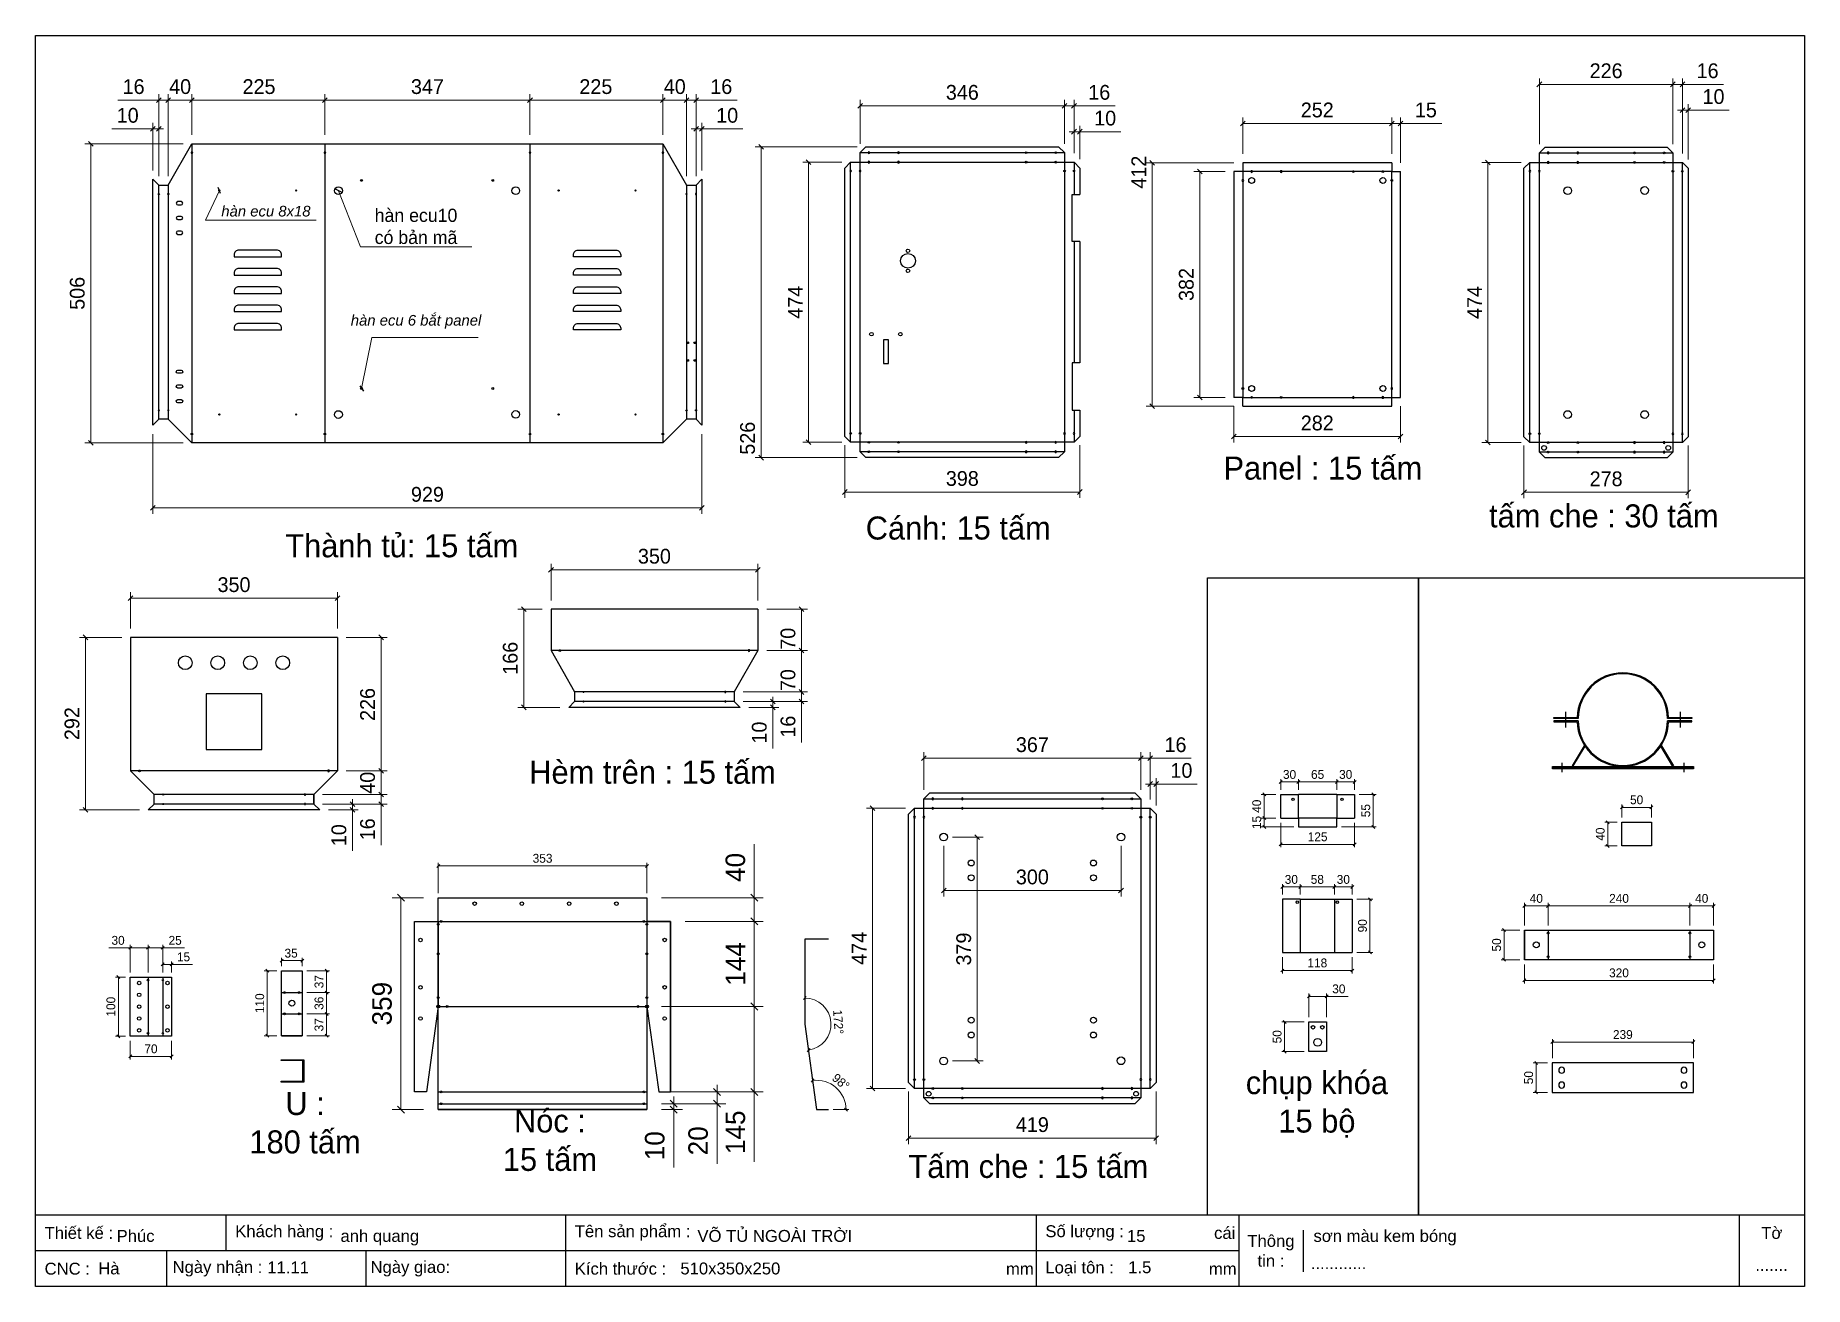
# Model space of a CAD drawing. Header units: millimetres. Extents: x 0 to 2994, y 0 to 2117.
import ezdxf

# ---------------------------------------------------------------- set-up
doc = ezdxf.new("R2010")
doc.units = ezdxf.units.MM
doc.layers.add('CNC', color=7, linetype='Continuous')
doc.layers.add('DIM', color=253, linetype='Continuous')
doc.styles.add('Arial', font='arial.ttf')
doc.dimstyles.new('Dim-15', dxfattribs={"dimtxt": 15, "dimasz": 5, "dimexe": 5, "dimexo": 8, "dimgap": 5, "dimtad": 1, "dimdec": 0, "dimtxsty": 'Standard', "dimblk": 'OBLIQUE', "dimcen": 10, "dimclrd": 5, "dimclre": 5, "dimclrt": 3, "dimazin": 3, "dimtfac": 1, "dimtdec": 0, "dimtmove": 0, "dimatfit": 3, "dimldrblk": 'OBLIQUE', "dimlwd": 9, "dimlwe": 9})
doc.dimstyles.new('Dim-25', dxfattribs={"dimtxt": 25, "dimasz": 8, "dimexe": 10, "dimexo": 15, "dimgap": 10, "dimtad": 1, "dimdec": 0, "dimtxsty": 'Standard', "dimblk": 'OBLIQUE', "dimcen": 10, "dimclrd": 5, "dimclre": 5, "dimclrt": 3, "dimazin": 3, "dimtfac": 1, "dimtdec": 0, "dimtmove": 0, "dimatfit": 3, "dimldrblk": 'OBLIQUE', "dimlwd": 9, "dimlwe": 9})
doc.dimstyles.new('Dim-33', dxfattribs={"dimtxt": 33, "dimasz": 12, "dimexe": 15, "dimexo": 25, "dimgap": 15, "dimtad": 1, "dimdec": 0, "dimtxsty": 'Standard', "dimblk": 'OBLIQUE', "dimcen": 10, "dimclrd": 5, "dimclre": 5, "dimclrt": 3, "dimazin": 3, "dimtfac": 1, "dimtdec": 0, "dimtmove": 0, "dimatfit": 3, "dimldrblk": 'OPEN30', "dimlwd": 9, "dimlwe": 9})

msp = doc.modelspace()

# ---------------------------------------------------------------- texts
at = {"color": 2, "attachment_point": 5}
for s, insert, char_height, width in [('{\\fArial|b0|i1|c0|p34;hàn ecu 8x18 }', (390.1, 1819.3), 18, 528), ('hàn ecu10\\Pcó bản mã', (644.1, 1793.6), 22.4, 528), ('{\\fArial|b0|i1|c0|p34;hàn ecu 6 bắt panel}', (644.1, 1632.1), 18, 528), ('Panel : 15 tấm', (2178.6, 1384.5), 39, 624), ('tấm che : 30 tấm', (2654, 1303.6), 39, 624), ('Cánh: 15 tấm', (1561.6, 1283.1), 39, 624), ('Thành tủ: 15 tấm', (619.9, 1253.1), 39, 624), ('Hèm trên : 15 tấm', (1044.3, 869.9), 39, 874), ('chụp khóa\\P15 bộ', (2168.5, 308.3), 39, 624), ('U : \\P180 tấm', (456.3, 277), 39, 874), ('Nóc : \\P15 tấm', (870.7, 247.5), 39, 624), ('Tấm che : 15 tấm', (1680.2, 203.1), 39, 624)]:
    msp.add_mtext(s, dxfattribs=dict(at, insert=insert, char_height=char_height, width=width))

# ---------------------------------------------------------------- blocks, each defined once
blk = doc.blocks.new('*D1')
at = {"color": 0, "linetype": 'ByBlock', "lineweight": -2}
for p, q in [((493.9, 2011.2), (485.9, 2003.2)), ((832.9, 2003.2), (840.9, 2011.2))]:
    blk.add_line(p, q, dxfattribs=at)
at = {"layer": 'Defpoints', "color": 0, "transparency": 16777216}
for p in [(836.9, 2007.2), (489.9, 1933.4), (836.9, 1933.4)]:
    blk.add_point(p, dxfattribs=at)
at = {"layer": 'DIM', "color": 5, "lineweight": 9, "transparency": 16777216}
for p, q in [((489.9, 1948.4), (489.9, 2017.2)), ((489.9, 2007.2), (836.9, 2007.2)), ((836.9, 1948.4), (836.9, 2017.2))]:
    blk.add_line(p, q, dxfattribs=at)
at = {"layer": 'DIM', "color": 3, "transparency": 16777216, "insert": (663.4, 2030), "char_height": 25, "attachment_point": 5}
blk.add_mtext('347', dxfattribs=at)
blk = doc.blocks.new('_Oblique')
at = {"color": 0, "linetype": 'ByBlock', "lineweight": -2}
blk.add_line((-0.5, -0.5), (0.5, 0.5), dxfattribs=at)
blk = doc.blocks.new('*D2')
at = {"color": 0, "linetype": 'ByBlock', "lineweight": -2}
for p, q in [((840.9, 2011.2), (832.9, 2003.2)), ((1057.9, 2003.2), (1065.9, 2011.2))]:
    blk.add_line(p, q, dxfattribs=at)
at = {"layer": 'Defpoints', "color": 0, "transparency": 16777216}
for p in [(1061.9, 2007.2), (836.9, 1933.4), (1061.9, 1933.4)]:
    blk.add_point(p, dxfattribs=at)
at = {"layer": 'DIM', "color": 5, "lineweight": 9, "transparency": 16777216}
for p, q in [((836.9, 1948.4), (836.9, 2017.2)), ((836.9, 2007.2), (1061.9, 2007.2)), ((1061.9, 1948.4), (1061.9, 2017.2))]:
    blk.add_line(p, q, dxfattribs=at)
at = {"layer": 'DIM', "color": 3, "transparency": 16777216, "insert": (948.4, 2030), "char_height": 25, "attachment_point": 5}
blk.add_mtext('225', dxfattribs=at)
blk = doc.blocks.new('*D3')
at = {"color": 0, "linetype": 'ByBlock', "lineweight": -2}
for p, q in [((1065.9, 2011.2), (1057.9, 2003.2)), ((1097.9, 2003.2), (1105.9, 2011.2))]:
    blk.add_line(p, q, dxfattribs=at)
at = {"layer": 'Defpoints', "color": 0, "transparency": 16777216}
for p in [(1101.9, 2007.2), (1061.9, 1933.4), (1101.9, 1863.4)]:
    blk.add_point(p, dxfattribs=at)
at = {"layer": 'DIM', "color": 5, "lineweight": 9, "transparency": 16777216}
for p, q in [((1061.9, 1948.4), (1061.9, 2017.2)), ((1061.9, 2007.2), (1101.9, 2007.2)), ((1101.9, 1878.4), (1101.9, 2017.2))]:
    blk.add_line(p, q, dxfattribs=at)
at = {"layer": 'DIM', "color": 3, "transparency": 16777216, "insert": (1081.9, 2030), "char_height": 25, "attachment_point": 5}
blk.add_mtext('40', dxfattribs=at)
blk = doc.blocks.new('*D4')
at = {"color": 0, "linetype": 'ByBlock', "lineweight": -2}
for p, q in [((268.9, 2011.2), (260.9, 2003.2)), ((485.9, 2003.2), (493.9, 2011.2))]:
    blk.add_line(p, q, dxfattribs=at)
at = {"layer": 'Defpoints', "color": 0, "transparency": 16777216}
for p in [(264.9, 2007.2), (264.9, 1933.4), (489.9, 1933.4)]:
    blk.add_point(p, dxfattribs=at)
at = {"layer": 'DIM', "color": 5, "lineweight": 9, "transparency": 16777216}
for p, q in [((264.9, 1948.4), (264.9, 2017.2)), ((489.9, 2007.2), (264.9, 2007.2)), ((489.9, 1948.4), (489.9, 2017.2))]:
    blk.add_line(p, q, dxfattribs=at)
at = {"layer": 'DIM', "color": 3, "transparency": 16777216, "insert": (378.4, 2030), "char_height": 25, "attachment_point": 5}
blk.add_mtext('225', dxfattribs=at)
blk = doc.blocks.new('*D5')
at = {"color": 0, "linetype": 'ByBlock', "lineweight": -2}
for p, q in [((228.9, 2011.2), (220.9, 2003.2)), ((260.9, 2003.2), (268.9, 2011.2))]:
    blk.add_line(p, q, dxfattribs=at)
at = {"layer": 'Defpoints', "color": 0, "transparency": 16777216}
for p in [(224.9, 2007.2), (264.9, 1933.4), (224.9, 1863.4)]:
    blk.add_point(p, dxfattribs=at)
at = {"layer": 'DIM', "color": 5, "lineweight": 9, "transparency": 16777216}
for p, q in [((224.9, 1878.4), (224.9, 2017.2)), ((264.9, 2007.2), (224.9, 2007.2)), ((264.9, 1948.4), (264.9, 2017.2))]:
    blk.add_line(p, q, dxfattribs=at)
at = {"layer": 'DIM', "color": 3, "transparency": 16777216, "insert": (244.9, 2030), "char_height": 25, "attachment_point": 5}
blk.add_mtext('40', dxfattribs=at)
blk = doc.blocks.new('*D6')
at = {"color": 0, "linetype": 'ByBlock', "lineweight": -2}
for p, q in [((202.9, 1321.4), (194.9, 1313.4)), ((1123.9, 1313.4), (1131.9, 1321.4))]:
    blk.add_line(p, q, dxfattribs=at)
at = {"layer": 'Defpoints', "color": 0, "transparency": 16777216}
for p in [(198.9, 1457.4), (1127.9, 1457.4), (1127.9, 1317.4)]:
    blk.add_point(p, dxfattribs=at)
at = {"layer": 'DIM', "color": 5, "lineweight": 9, "transparency": 16777216}
for p, q in [((198.9, 1442.4), (198.9, 1307.4)), ((1127.9, 1442.4), (1127.9, 1307.4)), ((198.9, 1317.4), (1127.9, 1317.4))]:
    blk.add_line(p, q, dxfattribs=at)
at = {"layer": 'DIM', "color": 3, "transparency": 16777216, "insert": (663.4, 1340.2), "char_height": 25, "attachment_point": 5}
blk.add_mtext('929', dxfattribs=at)
blk = doc.blocks.new('*D7')
at = {"color": 0, "linetype": 'ByBlock', "lineweight": -2}
for p, q in [((1097.9, 2003.2), (1105.9, 2011.2)), ((1121.9, 2011.2), (1113.9, 2003.2))]:
    blk.add_line(p, q, dxfattribs=at)
at = {"layer": 'Defpoints', "color": 0, "transparency": 16777216}
for p in [(1117.9, 2007.2), (1101.9, 1863.4), (1117.9, 1863.4)]:
    blk.add_point(p, dxfattribs=at)
at = {"layer": 'DIM', "color": 5, "lineweight": 9, "transparency": 16777216}
for p, q in [((1101.9, 2007.2), (1093.9, 2007.2)), ((1101.9, 1878.4), (1101.9, 2017.2)), ((1101.9, 2007.2), (1117.9, 2007.2)), ((1117.9, 1878.4), (1117.9, 2017.2)), ((1117.9, 2007.2), (1187.3, 2007.2))]:
    blk.add_line(p, q, dxfattribs=at)
at = {"layer": 'DIM', "color": 3, "transparency": 16777216, "insert": (1160.6, 2030), "char_height": 25, "attachment_point": 5}
blk.add_mtext('16', dxfattribs=at)
blk = doc.blocks.new('*D8')
at = {"color": 0, "linetype": 'ByBlock', "lineweight": -2}
for p, q in [((1113.9, 1954.7), (1121.9, 1962.7)), ((1131.9, 1962.7), (1123.9, 1954.7))]:
    blk.add_line(p, q, dxfattribs=at)
at = {"layer": 'Defpoints', "color": 0, "transparency": 16777216}
for p in [(1127.9, 1958.7), (1117.9, 1863.4), (1127.9, 1873.4)]:
    blk.add_point(p, dxfattribs=at)
at = {"layer": 'DIM', "color": 5, "lineweight": 9, "transparency": 16777216}
for p, q in [((1117.9, 1958.7), (1109.9, 1958.7)), ((1117.9, 1878.4), (1117.9, 1968.7)), ((1117.9, 1958.7), (1127.9, 1958.7)), ((1127.9, 1888.4), (1127.9, 1968.7)), ((1127.9, 1958.7), (1197.3, 1958.7))]:
    blk.add_line(p, q, dxfattribs=at)
at = {"layer": 'DIM', "color": 3, "transparency": 16777216, "insert": (1170.6, 1981.4), "char_height": 25, "attachment_point": 5}
blk.add_mtext('10', dxfattribs=at)
blk = doc.blocks.new('*D9')
at = {"color": 0, "linetype": 'ByBlock', "lineweight": -2}
for p, q in [((204.9, 2003.2), (212.9, 2011.2)), ((228.9, 2011.2), (220.9, 2003.2))]:
    blk.add_line(p, q, dxfattribs=at)
at = {"layer": 'Defpoints', "color": 0, "transparency": 16777216}
for p in [(208.9, 2007.2), (208.9, 1863.4), (224.9, 1863.4)]:
    blk.add_point(p, dxfattribs=at)
at = {"layer": 'DIM', "color": 5, "lineweight": 9, "transparency": 16777216}
for p, q in [((208.9, 2007.2), (139.5, 2007.2)), ((208.9, 1878.4), (208.9, 2017.2)), ((224.9, 2007.2), (208.9, 2007.2)), ((224.9, 1878.4), (224.9, 2017.2)), ((224.9, 2007.2), (232.9, 2007.2))]:
    blk.add_line(p, q, dxfattribs=at)
at = {"layer": 'DIM', "color": 3, "transparency": 16777216, "insert": (166.2, 2030), "char_height": 25, "attachment_point": 5}
blk.add_mtext('16', dxfattribs=at)
blk = doc.blocks.new('*D10')
at = {"color": 0, "linetype": 'ByBlock', "lineweight": -2}
for p, q in [((194.9, 1954.7), (202.9, 1962.7)), ((212.9, 1962.7), (204.9, 1954.7))]:
    blk.add_line(p, q, dxfattribs=at)
at = {"layer": 'Defpoints', "color": 0, "transparency": 16777216}
for p in [(198.9, 1958.7), (198.9, 1873.4), (208.9, 1863.4)]:
    blk.add_point(p, dxfattribs=at)
at = {"layer": 'DIM', "color": 5, "lineweight": 9, "transparency": 16777216}
for p, q in [((198.9, 1958.7), (129.5, 1958.7)), ((198.9, 1888.4), (198.9, 1968.7)), ((208.9, 1958.7), (198.9, 1958.7)), ((208.9, 1878.4), (208.9, 1968.7)), ((208.9, 1958.7), (216.9, 1958.7))]:
    blk.add_line(p, q, dxfattribs=at)
at = {"layer": 'DIM', "color": 3, "transparency": 16777216, "insert": (156.2, 1981.4), "char_height": 25, "attachment_point": 5}
blk.add_mtext('10', dxfattribs=at)
blk = doc.blocks.new('f3daunguoc')
at = {"layer": 'CNC', "color": 2, "lineweight": -3}
blk.add_circle((0, 0), 1.5, dxfattribs=at)
blk = doc.blocks.new('f2dauxuoi')
at = {"layer": 'CNC', "color": 2, "lineweight": -3}
blk.add_circle((0, 0), 1, dxfattribs=at)
blk = doc.blocks.new('*D11')
at = {"color": 0, "linetype": 'ByBlock', "lineweight": -2}
for p, q in [((97.8, 1929.4), (89.8, 1937.4)), ((89.8, 1431.4), (97.8, 1423.4))]:
    blk.add_line(p, q, dxfattribs=at)
at = {"layer": 'Defpoints', "color": 0, "transparency": 16777216}
for p in [(264.9, 1933.4), (93.8, 1427.4), (264.9, 1427.4)]:
    blk.add_point(p, dxfattribs=at)
at = {"layer": 'DIM', "color": 5, "lineweight": 9, "transparency": 16777216}
for p, q in [((249.9, 1933.4), (83.8, 1933.4)), ((93.8, 1933.4), (93.8, 1427.4)), ((249.9, 1427.4), (83.8, 1427.4))]:
    blk.add_line(p, q, dxfattribs=at)
at = {"layer": 'DIM', "color": 3, "transparency": 16777216, "insert": (71, 1680.4), "char_height": 25, "attachment_point": 5, "rotation": 90}
blk.add_mtext('506', dxfattribs=at)
blk = doc.blocks.new('*D12')
at = {"color": 0, "linetype": 'ByBlock', "lineweight": -2}
for p, q in [((589, 1094.4), (581, 1102.4)), ((581, 876.4), (589, 868.4))]:
    blk.add_line(p, q, dxfattribs=at)
at = {"layer": 'Defpoints', "color": 0, "transparency": 16777216}
for p in [(511.1, 1098.4), (511.1, 872.4), (585, 872.4)]:
    blk.add_point(p, dxfattribs=at)
at = {"layer": 'DIM', "color": 5, "lineweight": 9, "transparency": 16777216}
for p, q in [((526.1, 1098.4), (595, 1098.4)), ((585, 1098.4), (585, 872.4)), ((526.1, 872.4), (595, 872.4))]:
    blk.add_line(p, q, dxfattribs=at)
at = {"layer": 'DIM', "color": 3, "transparency": 16777216, "insert": (562.2, 984.9), "char_height": 25, "attachment_point": 5, "rotation": 90}
blk.add_mtext('226', dxfattribs=at)
blk = doc.blocks.new('*D13')
at = {"color": 0, "linetype": 'ByBlock', "lineweight": -2}
for p, q in [((589, 868.4), (581, 876.4)), ((581, 836.4), (589, 828.4))]:
    blk.add_line(p, q, dxfattribs=at)
at = {"layer": 'Defpoints', "color": 0, "transparency": 16777216}
for p in [(511.1, 872.4), (471.1, 832.4), (585, 832.4)]:
    blk.add_point(p, dxfattribs=at)
at = {"layer": 'DIM', "color": 5, "lineweight": 9, "transparency": 16777216}
for p, q in [((526.1, 872.4), (595, 872.4)), ((585, 872.4), (585, 832.4)), ((486.1, 832.4), (595, 832.4))]:
    blk.add_line(p, q, dxfattribs=at)
at = {"layer": 'DIM', "color": 3, "transparency": 16777216, "insert": (562.2, 852.4), "char_height": 25, "attachment_point": 5, "rotation": 90}
blk.add_mtext('40', dxfattribs=at)
blk = doc.blocks.new('*D14')
at = {"color": 0, "linetype": 'ByBlock', "lineweight": -2}
for p, q in [((581, 836.4), (589, 828.4)), ((589, 812.4), (581, 820.4))]:
    blk.add_line(p, q, dxfattribs=at)
at = {"layer": 'Defpoints', "color": 0, "transparency": 16777216}
for p in [(471.1, 832.4), (471.1, 816.4), (585, 816.4)]:
    blk.add_point(p, dxfattribs=at)
at = {"layer": 'DIM', "color": 5, "lineweight": 9, "transparency": 16777216}
for p, q in [((585, 832.4), (585, 840.4)), ((486.1, 832.4), (595, 832.4)), ((486.1, 816.4), (595, 816.4)), ((585, 832.4), (585, 816.4)), ((585, 816.4), (585, 746.9))]:
    blk.add_line(p, q, dxfattribs=at)
at = {"layer": 'DIM', "color": 3, "transparency": 16777216, "insert": (562.2, 773.7), "char_height": 25, "attachment_point": 5, "rotation": 90}
blk.add_mtext('16', dxfattribs=at)
blk = doc.blocks.new('*D15')
at = {"color": 0, "linetype": 'ByBlock', "lineweight": -2}
for p, q in [((532.4, 820.4), (540.4, 812.4)), ((540.4, 802.4), (532.4, 810.4))]:
    blk.add_line(p, q, dxfattribs=at)
at = {"layer": 'Defpoints', "color": 0, "transparency": 16777216}
for p in [(471.1, 816.4), (481.1, 806.4), (536.4, 806.4)]:
    blk.add_point(p, dxfattribs=at)
at = {"layer": 'DIM', "color": 5, "lineweight": 9, "transparency": 16777216}
for p, q in [((486.1, 816.4), (546.4, 816.4)), ((536.4, 816.4), (536.4, 824.4)), ((536.4, 816.4), (536.4, 806.4)), ((496.1, 806.4), (546.4, 806.4)), ((536.4, 806.4), (536.4, 737))]:
    blk.add_line(p, q, dxfattribs=at)
at = {"layer": 'DIM', "color": 3, "transparency": 16777216, "insert": (513.7, 763.7), "char_height": 25, "attachment_point": 5, "rotation": 90}
blk.add_mtext('10', dxfattribs=at)
blk = doc.blocks.new('*D16')
at = {"color": 0, "linetype": 'ByBlock', "lineweight": -2}
for p, q in [((165.1, 1168.7), (157.1, 1160.7)), ((507.1, 1160.7), (515.1, 1168.7))]:
    blk.add_line(p, q, dxfattribs=at)
at = {"color": 5, "lineweight": 9, "transparency": 16777216}
for p, q in [((161.1, 1113.4), (161.1, 1174.7)), ((511.1, 1113.4), (511.1, 1174.7)), ((161.1, 1164.7), (511.1, 1164.7))]:
    blk.add_line(p, q, dxfattribs=at)
at = {"layer": 'Defpoints', "color": 0, "transparency": 16777216}
for p in [(511.1, 1164.7), (161.1, 1098.4), (511.1, 1098.4)]:
    blk.add_point(p, dxfattribs=at)
at = {"color": 3, "transparency": 16777216, "insert": (336.1, 1187.4), "char_height": 25, "attachment_point": 5}
blk.add_mtext('350', dxfattribs=at)
blk = doc.blocks.new('*D17')
at = {"color": 5, "lineweight": 9, "transparency": 16777216}
for p, q in [((146.1, 1098.4), (74.9, 1098.4)), ((84.9, 1098.4), (84.9, 806.4)), ((176.1, 806.4), (74.9, 806.4))]:
    blk.add_line(p, q, dxfattribs=at)
at = {"color": 0, "linetype": 'ByBlock', "lineweight": -2}
for p, q in [((88.9, 1094.4), (80.9, 1102.4)), ((80.9, 810.4), (88.9, 802.4))]:
    blk.add_line(p, q, dxfattribs=at)
at = {"layer": 'Defpoints', "color": 0, "transparency": 16777216}
for p in [(161.1, 1098.4), (84.9, 806.4), (191.1, 806.4)]:
    blk.add_point(p, dxfattribs=at)
at = {"color": 3, "transparency": 16777216, "insert": (62.1, 952.4), "char_height": 25, "attachment_point": 5, "rotation": 90}
blk.add_mtext('292', dxfattribs=at)
blk = doc.blocks.new('*D18')
at = {"color": 0, "linetype": 'ByBlock', "lineweight": -2}
for p, q in [((1753.5, 1949.9), (1761.5, 1957.9)), ((1771.5, 1957.9), (1763.5, 1949.9))]:
    blk.add_line(p, q, dxfattribs=at)
at = {"layer": 'Defpoints', "color": 0, "transparency": 16777216}
for p in [(1767.5, 1953.9), (1757.5, 1902.4), (1767.5, 1892.4)]:
    blk.add_point(p, dxfattribs=at)
at = {"layer": 'DIM', "color": 5, "lineweight": 9, "transparency": 16777216}
for p, q in [((1757.5, 1953.9), (1749.5, 1953.9)), ((1757.5, 1917.4), (1757.5, 1963.9)), ((1757.5, 1953.9), (1767.5, 1953.9)), ((1767.5, 1907.4), (1767.5, 1963.9)), ((1767.5, 1953.9), (1836.9, 1953.9))]:
    blk.add_line(p, q, dxfattribs=at)
at = {"layer": 'DIM', "color": 3, "transparency": 16777216, "insert": (1810.2, 1976.7), "char_height": 25, "attachment_point": 5}
blk.add_mtext('10', dxfattribs=at)
blk = doc.blocks.new('*D19')
at = {"color": 0, "linetype": 'ByBlock', "lineweight": -2}
for p, q in [((1737.5, 1993.5), (1745.5, 2001.5)), ((1761.5, 2001.5), (1753.5, 1993.5))]:
    blk.add_line(p, q, dxfattribs=at)
at = {"layer": 'Defpoints', "color": 0, "transparency": 16777216}
for p in [(1757.5, 1997.5), (1741.5, 1918.4), (1757.5, 1902.4)]:
    blk.add_point(p, dxfattribs=at)
at = {"layer": 'DIM', "color": 5, "lineweight": 9, "transparency": 16777216}
for p, q in [((1741.5, 1933.4), (1741.5, 2007.5)), ((1757.5, 1917.4), (1757.5, 2007.5)), ((1741.5, 1997.5), (1733.5, 1997.5)), ((1741.5, 1997.5), (1757.5, 1997.5)), ((1757.5, 1997.5), (1826.9, 1997.5))]:
    blk.add_line(p, q, dxfattribs=at)
at = {"layer": 'DIM', "color": 3, "transparency": 16777216, "insert": (1800.2, 2020.3), "char_height": 25, "attachment_point": 5}
blk.add_mtext('16', dxfattribs=at)
blk = doc.blocks.new('*D20')
at = {"color": 0, "linetype": 'ByBlock', "lineweight": -2}
for p, q in [((1399.5, 2001.5), (1391.5, 1993.5)), ((1737.5, 1993.5), (1745.5, 2001.5))]:
    blk.add_line(p, q, dxfattribs=at)
at = {"layer": 'Defpoints', "color": 0, "transparency": 16777216}
for p in [(1395.5, 1997.5), (1395.5, 1918.4), (1741.5, 1918.4)]:
    blk.add_point(p, dxfattribs=at)
at = {"layer": 'DIM', "color": 5, "lineweight": 9, "transparency": 16777216}
for p, q in [((1395.5, 1933.4), (1395.5, 2007.5)), ((1741.5, 1933.4), (1741.5, 2007.5)), ((1741.5, 1997.5), (1395.5, 1997.5))]:
    blk.add_line(p, q, dxfattribs=at)
at = {"layer": 'DIM', "color": 3, "transparency": 16777216, "insert": (1568.5, 2020.3), "char_height": 25, "attachment_point": 5}
blk.add_mtext('346', dxfattribs=at)
blk = doc.blocks.new('*D21')
at = {"color": 0, "linetype": 'ByBlock', "lineweight": -2}
for p, q in [((1312.4, 1898.4), (1304.4, 1906.4)), ((1304.4, 1432.4), (1312.4, 1424.4))]:
    blk.add_line(p, q, dxfattribs=at)
at = {"layer": 'Defpoints', "color": 0, "transparency": 16777216}
for p in [(1379.5, 1902.4), (1308.4, 1428.4), (1379.5, 1428.4)]:
    blk.add_point(p, dxfattribs=at)
at = {"layer": 'DIM', "color": 5, "lineweight": 9, "transparency": 16777216}
for p, q in [((1364.5, 1902.4), (1298.4, 1902.4)), ((1308.4, 1902.4), (1308.4, 1428.4)), ((1364.5, 1428.4), (1298.4, 1428.4))]:
    blk.add_line(p, q, dxfattribs=at)
at = {"layer": 'DIM', "color": 3, "transparency": 16777216, "insert": (1285.9, 1665.4), "char_height": 25, "attachment_point": 5, "rotation": 90}
blk.add_mtext('474', dxfattribs=at)
blk = doc.blocks.new('*D22')
at = {"color": 0, "linetype": 'ByBlock', "lineweight": -2}
for p, q in [((1232, 1924.4), (1224, 1932.4)), ((1224, 1406.4), (1232, 1398.4))]:
    blk.add_line(p, q, dxfattribs=at)
at = {"layer": 'Defpoints', "color": 0, "transparency": 16777216}
for p in [(1228, 1928.4), (1405.5, 1928.4), (1405.5, 1402.4)]:
    blk.add_point(p, dxfattribs=at)
at = {"layer": 'DIM', "color": 5, "lineweight": 9, "transparency": 16777216}
for p, q in [((1390.5, 1928.4), (1218, 1928.4)), ((1228, 1402.4), (1228, 1928.4)), ((1390.5, 1402.4), (1218, 1402.4))]:
    blk.add_line(p, q, dxfattribs=at)
at = {"layer": 'DIM', "color": 3, "transparency": 16777216, "insert": (1205.2, 1435.3), "char_height": 25, "attachment_point": 5, "rotation": 90}
blk.add_mtext('526', dxfattribs=at)
blk = doc.blocks.new('*D23')
at = {"color": 0, "linetype": 'ByBlock', "lineweight": -2}
for p, q in [((1373.5, 1348.3), (1365.5, 1340.3)), ((1763.5, 1340.3), (1771.5, 1348.3))]:
    blk.add_line(p, q, dxfattribs=at)
at = {"layer": 'Defpoints', "color": 0, "ltscale": 3, "transparency": 16777216}
for p in [(1369.5, 1438.4), (1767.5, 1438.4), (1767.5, 1344.3)]:
    blk.add_point(p, dxfattribs=at)
at = {"layer": 'DIM', "color": 5, "lineweight": 9, "ltscale": 3, "transparency": 16777216}
for p, q in [((1369.5, 1423.4), (1369.5, 1334.3)), ((1767.5, 1423.4), (1767.5, 1334.3)), ((1369.5, 1344.3), (1767.5, 1344.3))]:
    blk.add_line(p, q, dxfattribs=at)
at = {"layer": 'DIM', "color": 3, "ltscale": 3, "transparency": 16777216, "insert": (1568.5, 1367), "char_height": 25, "attachment_point": 5}
blk.add_mtext('398', dxfattribs=at)
blk = doc.blocks.new('*D24')
at = {"color": 0, "linetype": 'ByBlock', "lineweight": -2}
for p, q in [((2291.1, 1963.7), (2299.1, 1971.7)), ((2314.1, 1971.7), (2306.1, 1963.7))]:
    blk.add_line(p, q, dxfattribs=at)
at = {"layer": 'Defpoints', "color": 0, "ltscale": 3, "transparency": 16777216}
for p in [(2310.1, 1967.7), (2295.1, 1901.4), (2310.1, 1886.4)]:
    blk.add_point(p, dxfattribs=at)
at = {"layer": 'DIM', "color": 5, "lineweight": 9, "ltscale": 3, "transparency": 16777216}
for p, q in [((2295.1, 1916.4), (2295.1, 1977.7)), ((2310.1, 1901.4), (2310.1, 1977.7)), ((2295.1, 1967.7), (2287.1, 1967.7)), ((2295.1, 1967.7), (2310.1, 1967.7)), ((2310.1, 1967.7), (2379.8, 1967.7))]:
    blk.add_line(p, q, dxfattribs=at)
at = {"layer": 'DIM', "color": 3, "ltscale": 3, "transparency": 16777216, "insert": (2352.9, 1990.5), "char_height": 25, "attachment_point": 5}
blk.add_mtext('15', dxfattribs=at)
blk = doc.blocks.new('*D25')
at = {"color": 0, "linetype": 'ByBlock', "lineweight": -2}
for p, q in [((2047.1, 1971.7), (2039.1, 1963.7)), ((2291.1, 1963.7), (2299.1, 1971.7))]:
    blk.add_line(p, q, dxfattribs=at)
at = {"layer": 'Defpoints', "color": 0, "ltscale": 3, "transparency": 16777216}
for p in [(2043.1, 1967.7), (2043.1, 1901.4), (2295.1, 1901.4)]:
    blk.add_point(p, dxfattribs=at)
at = {"layer": 'DIM', "color": 5, "lineweight": 9, "ltscale": 3, "transparency": 16777216}
for p, q in [((2043.1, 1916.4), (2043.1, 1977.7)), ((2295.1, 1916.4), (2295.1, 1977.7)), ((2295.1, 1967.7), (2043.1, 1967.7))]:
    blk.add_line(p, q, dxfattribs=at)
at = {"layer": 'DIM', "color": 3, "ltscale": 3, "transparency": 16777216, "insert": (2169.1, 1990.5), "char_height": 25, "attachment_point": 5}
blk.add_mtext('252', dxfattribs=at)
blk = doc.blocks.new('*D26')
at = {"color": 0, "linetype": 'ByBlock', "lineweight": -2}
for p, q in [((1893.6, 1897.4), (1885.6, 1905.4)), ((1885.6, 1493.4), (1893.6, 1485.4))]:
    blk.add_line(p, q, dxfattribs=at)
at = {"layer": 'Defpoints', "color": 0, "ltscale": 3, "transparency": 16777216}
for p in [(2043.1, 1901.4), (1889.6, 1489.4), (2043.1, 1489.4)]:
    blk.add_point(p, dxfattribs=at)
at = {"layer": 'DIM', "color": 5, "lineweight": 9, "ltscale": 3, "transparency": 16777216}
for p, q in [((2028.1, 1901.4), (1879.6, 1901.4)), ((1889.6, 1901.4), (1889.6, 1489.4)), ((2028.1, 1489.4), (1879.6, 1489.4))]:
    blk.add_line(p, q, dxfattribs=at)
at = {"layer": 'DIM', "color": 3, "ltscale": 3, "transparency": 16777216, "insert": (1867.1, 1885.4), "char_height": 25, "attachment_point": 5, "rotation": 90}
blk.add_mtext('412', dxfattribs=at)
blk = doc.blocks.new('*D27')
at = {"color": 0, "linetype": 'ByBlock', "lineweight": -2}
for p, q in [((1974.4, 1882.4), (1966.4, 1890.4)), ((1966.4, 1508.4), (1974.4, 1500.4))]:
    blk.add_line(p, q, dxfattribs=at)
at = {"layer": 'Defpoints', "color": 0, "ltscale": 3, "transparency": 16777216}
for p in [(1970.4, 1886.4), (2028.1, 1886.4), (2028.1, 1504.4)]:
    blk.add_point(p, dxfattribs=at)
at = {"layer": 'DIM', "color": 5, "lineweight": 9, "ltscale": 3, "transparency": 16777216}
for p, q in [((2013.1, 1886.4), (1960.4, 1886.4)), ((1970.4, 1504.4), (1970.4, 1886.4)), ((2013.1, 1504.4), (1960.4, 1504.4))]:
    blk.add_line(p, q, dxfattribs=at)
at = {"layer": 'DIM', "color": 3, "ltscale": 3, "transparency": 16777216, "insert": (1947.6, 1695.4), "char_height": 25, "attachment_point": 5, "rotation": 90}
blk.add_mtext('382', dxfattribs=at)
blk = doc.blocks.new('*D28')
at = {"color": 0, "linetype": 'ByBlock', "lineweight": -2}
for p, q in [((2032.1, 1442.1), (2024.1, 1434.1)), ((2306.1, 1434.1), (2314.1, 1442.1))]:
    blk.add_line(p, q, dxfattribs=at)
at = {"layer": 'Defpoints', "color": 0, "ltscale": 3, "transparency": 16777216}
for p in [(2028.1, 1504.4), (2310.1, 1504.4), (2310.1, 1438.1)]:
    blk.add_point(p, dxfattribs=at)
at = {"layer": 'DIM', "color": 5, "lineweight": 9, "ltscale": 3, "transparency": 16777216}
for p, q in [((2028.1, 1489.4), (2028.1, 1428.1)), ((2310.1, 1489.4), (2310.1, 1428.1)), ((2028.1, 1438.1), (2310.1, 1438.1))]:
    blk.add_line(p, q, dxfattribs=at)
at = {"layer": 'DIM', "color": 3, "ltscale": 3, "transparency": 16777216, "insert": (2169.1, 1460.9), "char_height": 25, "attachment_point": 5}
blk.add_mtext('282', dxfattribs=at)
blk = doc.blocks.new('*D29')
at = {"color": 0, "linetype": 'ByBlock', "lineweight": -2}
for p, q in [((1300.4, 1142), (1292.4, 1150)), ((1292.4, 1080), (1300.4, 1072))]:
    blk.add_line(p, q, dxfattribs=at)
at = {"layer": 'Defpoints', "color": 0, "transparency": 16777216}
for p in [(1222.5, 1146), (1222.5, 1076), (1296.4, 1076)]:
    blk.add_point(p, dxfattribs=at)
at = {"layer": 'DIM', "color": 5, "lineweight": 9, "transparency": 16777216}
for p, q in [((1237.5, 1146), (1306.4, 1146)), ((1296.4, 1146), (1296.4, 1076)), ((1237.5, 1076), (1306.4, 1076))]:
    blk.add_line(p, q, dxfattribs=at)
at = {"layer": 'DIM', "color": 3, "transparency": 16777216, "insert": (1273.6, 1096), "char_height": 25, "attachment_point": 5, "rotation": 90}
blk.add_mtext('70', dxfattribs=at)
blk = doc.blocks.new('*D30')
at = {"color": 0, "linetype": 'ByBlock', "lineweight": -2}
for p, q in [((1300.4, 1072), (1292.4, 1080)), ((1292.4, 1010), (1300.4, 1002))]:
    blk.add_line(p, q, dxfattribs=at)
at = {"layer": 'Defpoints', "color": 0, "transparency": 16777216}
for p in [(1222.5, 1076), (1182.5, 1006), (1296.4, 1006)]:
    blk.add_point(p, dxfattribs=at)
at = {"layer": 'DIM', "color": 5, "lineweight": 9, "transparency": 16777216}
for p, q in [((1237.5, 1076), (1306.4, 1076)), ((1296.4, 1076), (1296.4, 1006)), ((1197.5, 1006), (1306.4, 1006))]:
    blk.add_line(p, q, dxfattribs=at)
at = {"layer": 'DIM', "color": 3, "transparency": 16777216, "insert": (1273.6, 1026), "char_height": 25, "attachment_point": 5, "rotation": 90}
blk.add_mtext('70', dxfattribs=at)
blk = doc.blocks.new('*D31')
at = {"color": 0, "linetype": 'ByBlock', "lineweight": -2}
for p, q in [((1292.4, 1010), (1300.4, 1002)), ((1300.4, 986), (1292.4, 994))]:
    blk.add_line(p, q, dxfattribs=at)
at = {"layer": 'Defpoints', "color": 0, "transparency": 16777216}
for p in [(1182.5, 1006), (1182.5, 990), (1296.4, 990)]:
    blk.add_point(p, dxfattribs=at)
at = {"layer": 'DIM', "color": 5, "lineweight": 9, "transparency": 16777216}
for p, q in [((1197.5, 1006), (1306.4, 1006)), ((1197.5, 990), (1306.4, 990)), ((1296.4, 1006), (1296.4, 1014)), ((1296.4, 1006), (1296.4, 990)), ((1296.4, 990), (1296.4, 920.5))]:
    blk.add_line(p, q, dxfattribs=at)
at = {"layer": 'DIM', "color": 3, "transparency": 16777216, "insert": (1273.6, 947.3), "char_height": 25, "attachment_point": 5, "rotation": 90}
blk.add_mtext('16', dxfattribs=at)
blk = doc.blocks.new('*D32')
at = {"color": 0, "linetype": 'ByBlock', "lineweight": -2}
for p, q in [((1243.8, 994), (1251.8, 986)), ((1251.8, 976), (1243.8, 984))]:
    blk.add_line(p, q, dxfattribs=at)
at = {"layer": 'Defpoints', "color": 0, "transparency": 16777216}
for p in [(1182.5, 990), (1192.5, 980), (1247.8, 980)]:
    blk.add_point(p, dxfattribs=at)
at = {"layer": 'DIM', "color": 5, "lineweight": 9, "transparency": 16777216}
for p, q in [((1197.5, 990), (1257.8, 990)), ((1247.8, 990), (1247.8, 998)), ((1247.8, 990), (1247.8, 980)), ((1207.5, 980), (1257.8, 980)), ((1247.8, 980), (1247.8, 910.6))]:
    blk.add_line(p, q, dxfattribs=at)
at = {"layer": 'DIM', "color": 3, "transparency": 16777216, "insert": (1225, 937.3), "char_height": 25, "attachment_point": 5, "rotation": 90}
blk.add_mtext('10', dxfattribs=at)
blk = doc.blocks.new('*D33')
at = {"color": 0, "linetype": 'ByBlock', "lineweight": -2}
for p, q in [((876.5, 1216.7), (868.5, 1208.7)), ((1218.5, 1208.7), (1226.5, 1216.7))]:
    blk.add_line(p, q, dxfattribs=at)
at = {"color": 5, "lineweight": 9, "transparency": 16777216}
for p, q in [((872.5, 1161), (872.5, 1222.7)), ((872.5, 1212.7), (1222.5, 1212.7)), ((1222.5, 1161), (1222.5, 1222.7))]:
    blk.add_line(p, q, dxfattribs=at)
at = {"layer": 'Defpoints', "color": 0, "transparency": 16777216}
for p in [(1222.5, 1212.7), (872.5, 1146), (1222.5, 1146)]:
    blk.add_point(p, dxfattribs=at)
at = {"color": 3, "transparency": 16777216, "insert": (1047.5, 1235.5), "char_height": 25, "attachment_point": 5}
blk.add_mtext('350', dxfattribs=at)
blk = doc.blocks.new('*D34')
at = {"color": 5, "lineweight": 9, "transparency": 16777216}
for p, q in [((857.5, 1146), (816.4, 1146)), ((826.4, 1146), (826.4, 980)), ((887.5, 980), (816.4, 980))]:
    blk.add_line(p, q, dxfattribs=at)
at = {"color": 0, "linetype": 'ByBlock', "lineweight": -2}
for p, q in [((830.4, 1142), (822.4, 1150)), ((822.4, 984), (830.4, 976))]:
    blk.add_line(p, q, dxfattribs=at)
at = {"layer": 'Defpoints', "color": 0, "transparency": 16777216}
for p in [(872.5, 1146), (826.4, 980), (902.5, 980)]:
    blk.add_point(p, dxfattribs=at)
at = {"color": 3, "transparency": 16777216, "insert": (803.7, 1063), "char_height": 25, "attachment_point": 5, "rotation": 90}
blk.add_mtext('166', dxfattribs=at)
blk = doc.blocks.new('*D35')
at = {"color": 0, "linetype": 'ByBlock', "lineweight": -2}
for p, q in [((1882.5, 846.3), (1890.5, 854.3)), ((1900.5, 854.3), (1892.5, 846.3))]:
    blk.add_line(p, q, dxfattribs=at)
at = {"layer": 'Defpoints', "color": 0, "transparency": 16777216}
for p in [(1896.5, 850.3), (1886.5, 809.2), (1896.5, 799.2)]:
    blk.add_point(p, dxfattribs=at)
at = {"layer": 'DIM', "color": 5, "lineweight": 9, "transparency": 16777216}
for p, q in [((1886.5, 850.3), (1878.5, 850.3)), ((1886.5, 824.2), (1886.5, 860.3)), ((1886.5, 850.3), (1896.5, 850.3)), ((1896.5, 814.2), (1896.5, 860.3)), ((1896.5, 850.3), (1965.9, 850.3))]:
    blk.add_line(p, q, dxfattribs=at)
at = {"layer": 'DIM', "color": 3, "transparency": 16777216, "insert": (1939.2, 873.1), "char_height": 25, "attachment_point": 5}
blk.add_mtext('10', dxfattribs=at)
blk = doc.blocks.new('*D36')
at = {"color": 0, "linetype": 'ByBlock', "lineweight": -2}
for p, q in [((1866.5, 889.9), (1874.5, 897.9)), ((1890.5, 897.9), (1882.5, 889.9))]:
    blk.add_line(p, q, dxfattribs=at)
at = {"layer": 'Defpoints', "color": 0, "transparency": 16777216}
for p in [(1886.5, 893.9), (1870.5, 825.2), (1886.5, 809.2)]:
    blk.add_point(p, dxfattribs=at)
at = {"layer": 'DIM', "color": 5, "lineweight": 9, "transparency": 16777216}
for p, q in [((1870.5, 840.2), (1870.5, 903.9)), ((1886.5, 824.2), (1886.5, 903.9)), ((1870.5, 893.9), (1862.5, 893.9)), ((1870.5, 893.9), (1886.5, 893.9)), ((1886.5, 893.9), (1955.9, 893.9))]:
    blk.add_line(p, q, dxfattribs=at)
at = {"layer": 'DIM', "color": 3, "transparency": 16777216, "insert": (1929.2, 916.6), "char_height": 25, "attachment_point": 5}
blk.add_mtext('16', dxfattribs=at)
blk = doc.blocks.new('*D37')
at = {"color": 0, "linetype": 'ByBlock', "lineweight": -2}
for p, q in [((1507.5, 897.9), (1499.5, 889.9)), ((1866.5, 889.9), (1874.5, 897.9))]:
    blk.add_line(p, q, dxfattribs=at)
at = {"layer": 'Defpoints', "color": 0, "transparency": 16777216}
for p in [(1503.5, 893.9), (1503.5, 825.2), (1870.5, 825.2)]:
    blk.add_point(p, dxfattribs=at)
at = {"layer": 'DIM', "color": 5, "lineweight": 9, "transparency": 16777216}
for p, q in [((1503.5, 840.2), (1503.5, 903.9)), ((1870.5, 840.2), (1870.5, 903.9)), ((1870.5, 893.9), (1503.5, 893.9))]:
    blk.add_line(p, q, dxfattribs=at)
at = {"layer": 'DIM', "color": 3, "transparency": 16777216, "insert": (1687, 916.7), "char_height": 25, "attachment_point": 5}
blk.add_mtext('367', dxfattribs=at)
blk = doc.blocks.new('*D38')
at = {"color": 0, "linetype": 'ByBlock', "lineweight": -2}
for p, q in [((1420.4, 805.2), (1412.4, 813.2)), ((1412.4, 339.2), (1420.4, 331.2))]:
    blk.add_line(p, q, dxfattribs=at)
at = {"layer": 'Defpoints', "color": 0, "transparency": 16777216}
for p in [(1487.5, 809.2), (1416.4, 335.2), (1487.5, 335.2)]:
    blk.add_point(p, dxfattribs=at)
at = {"layer": 'DIM', "color": 5, "lineweight": 9, "transparency": 16777216}
for p, q in [((1472.5, 809.2), (1406.4, 809.2)), ((1416.4, 809.2), (1416.4, 335.2)), ((1472.5, 335.2), (1406.4, 335.2))]:
    blk.add_line(p, q, dxfattribs=at)
at = {"layer": 'DIM', "color": 3, "transparency": 16777216, "insert": (1393.9, 572.2), "char_height": 25, "attachment_point": 5, "rotation": 90}
blk.add_mtext('474', dxfattribs=at)
blk = doc.blocks.new('*D39')
at = {"color": 0, "linetype": 'ByBlock', "lineweight": -2}
for p, q in [((1481.5, 255.2), (1473.5, 247.2)), ((1892.5, 247.2), (1900.5, 255.2))]:
    blk.add_line(p, q, dxfattribs=at)
at = {"layer": 'Defpoints', "color": 0, "ltscale": 3, "transparency": 16777216}
for p in [(1477.5, 345.2), (1896.5, 345.2), (1896.5, 251.2)]:
    blk.add_point(p, dxfattribs=at)
at = {"layer": 'DIM', "color": 5, "lineweight": 9, "ltscale": 3, "transparency": 16777216}
for p, q in [((1477.5, 330.2), (1477.5, 241.2)), ((1896.5, 330.2), (1896.5, 241.2)), ((1477.5, 251.2), (1896.5, 251.2))]:
    blk.add_line(p, q, dxfattribs=at)
at = {"layer": 'DIM', "color": 3, "ltscale": 3, "transparency": 16777216, "insert": (1687, 273.9), "char_height": 25, "attachment_point": 5}
blk.add_mtext('419', dxfattribs=at)
blk = doc.blocks.new('*D40')
at = {"color": 0, "linetype": 'ByBlock', "lineweight": -2}
for p, q in [((2782.9, 1986.4), (2790.9, 1994.4)), ((2800.9, 1994.4), (2792.9, 1986.4))]:
    blk.add_line(p, q, dxfattribs=at)
at = {"layer": 'Defpoints', "color": 0, "transparency": 16777216}
for p in [(2796.9, 1990.4), (2786.9, 1901.9), (2796.9, 1891.9)]:
    blk.add_point(p, dxfattribs=at)
at = {"layer": 'DIM', "color": 5, "lineweight": 9, "transparency": 16777216}
for p, q in [((2786.9, 1990.4), (2778.9, 1990.4)), ((2786.9, 1916.9), (2786.9, 2000.4)), ((2786.9, 1990.4), (2796.9, 1990.4)), ((2796.9, 1906.9), (2796.9, 2000.4)), ((2796.9, 1990.4), (2866.3, 1990.4))]:
    blk.add_line(p, q, dxfattribs=at)
at = {"layer": 'DIM', "color": 3, "transparency": 16777216, "insert": (2839.6, 2013.2), "char_height": 25, "attachment_point": 5}
blk.add_mtext('10', dxfattribs=at)
blk = doc.blocks.new('*D41')
at = {"color": 0, "linetype": 'ByBlock', "lineweight": -2}
for p, q in [((2766.9, 2030), (2774.9, 2038)), ((2790.9, 2038), (2782.9, 2030))]:
    blk.add_line(p, q, dxfattribs=at)
at = {"layer": 'Defpoints', "color": 0, "transparency": 16777216}
for p in [(2786.9, 2034), (2770.9, 1917.9), (2786.9, 1901.9)]:
    blk.add_point(p, dxfattribs=at)
at = {"layer": 'DIM', "color": 5, "lineweight": 9, "transparency": 16777216}
for p, q in [((2770.9, 1932.9), (2770.9, 2044)), ((2786.9, 1916.9), (2786.9, 2044)), ((2770.9, 2034), (2762.9, 2034)), ((2770.9, 2034), (2786.9, 2034)), ((2786.9, 2034), (2856.3, 2034))]:
    blk.add_line(p, q, dxfattribs=at)
at = {"layer": 'DIM', "color": 3, "transparency": 16777216, "insert": (2829.6, 2056.8), "char_height": 25, "attachment_point": 5}
blk.add_mtext('16', dxfattribs=at)
blk = doc.blocks.new('*D42')
at = {"color": 0, "linetype": 'ByBlock', "lineweight": -2}
for p, q in [((2548.9, 2038), (2540.9, 2030)), ((2766.9, 2030), (2774.9, 2038))]:
    blk.add_line(p, q, dxfattribs=at)
at = {"layer": 'Defpoints', "color": 0, "transparency": 16777216}
for p in [(2544.9, 2034), (2544.9, 1917.9), (2770.9, 1917.9)]:
    blk.add_point(p, dxfattribs=at)
at = {"layer": 'DIM', "color": 5, "lineweight": 9, "transparency": 16777216}
for p, q in [((2544.9, 1932.9), (2544.9, 2044)), ((2770.9, 1932.9), (2770.9, 2044)), ((2770.9, 2034), (2544.9, 2034))]:
    blk.add_line(p, q, dxfattribs=at)
at = {"layer": 'DIM', "color": 3, "transparency": 16777216, "insert": (2657.9, 2056.8), "char_height": 25, "attachment_point": 5}
blk.add_mtext('226', dxfattribs=at)
blk = doc.blocks.new('*D43')
at = {"color": 0, "linetype": 'ByBlock', "lineweight": -2}
for p, q in [((2461.8, 1897.9), (2453.8, 1905.9)), ((2453.8, 1431.9), (2461.8, 1423.9))]:
    blk.add_line(p, q, dxfattribs=at)
at = {"layer": 'Defpoints', "color": 0, "transparency": 16777216}
for p in [(2528.9, 1901.9), (2457.8, 1427.9), (2528.9, 1427.9)]:
    blk.add_point(p, dxfattribs=at)
at = {"layer": 'DIM', "color": 5, "lineweight": 9, "transparency": 16777216}
for p, q in [((2513.9, 1901.9), (2447.8, 1901.9)), ((2457.8, 1901.9), (2457.8, 1427.9)), ((2513.9, 1427.9), (2447.8, 1427.9))]:
    blk.add_line(p, q, dxfattribs=at)
at = {"layer": 'DIM', "color": 3, "transparency": 16777216, "insert": (2435.3, 1664.9), "char_height": 25, "attachment_point": 5, "rotation": 90}
blk.add_mtext('474', dxfattribs=at)
blk = doc.blocks.new('*D44')
at = {"color": 0, "linetype": 'ByBlock', "lineweight": -2}
for p, q in [((2522.9, 1347.8), (2514.9, 1339.8)), ((2792.9, 1339.8), (2800.9, 1347.8))]:
    blk.add_line(p, q, dxfattribs=at)
at = {"layer": 'Defpoints', "color": 0, "ltscale": 3, "transparency": 16777216}
for p in [(2518.9, 1437.9), (2796.9, 1437.9), (2796.9, 1343.8)]:
    blk.add_point(p, dxfattribs=at)
at = {"layer": 'DIM', "color": 5, "lineweight": 9, "ltscale": 3, "transparency": 16777216}
for p, q in [((2518.9, 1422.9), (2518.9, 1333.8)), ((2796.9, 1422.9), (2796.9, 1333.8)), ((2518.9, 1343.8), (2796.9, 1343.8))]:
    blk.add_line(p, q, dxfattribs=at)
at = {"layer": 'DIM', "color": 3, "ltscale": 3, "transparency": 16777216, "insert": (2657.9, 1366.5), "char_height": 25, "attachment_point": 5}
blk.add_mtext('278', dxfattribs=at)
blk = doc.blocks.new('*D45')
at = {"color": 5, "lineweight": 9, "transparency": 16777216}
for p, q in [((1537, 745.5), (1537, 660.1)), ((1837, 745.5), (1837, 660.1)), ((1537, 670.1), (1837, 670.1))]:
    blk.add_line(p, q, dxfattribs=at)
at = {"color": 0, "linetype": 'ByBlock', "lineweight": -2}
for p, q in [((1541, 674.1), (1533, 666.1)), ((1833, 666.1), (1841, 674.1))]:
    blk.add_line(p, q, dxfattribs=at)
at = {"layer": 'Defpoints', "color": 0, "transparency": 16777216}
for p in [(1537, 760.5), (1837, 760.5), (1837, 670.1)]:
    blk.add_point(p, dxfattribs=at)
at = {"color": 3, "transparency": 16777216, "insert": (1687, 692.9), "char_height": 25, "attachment_point": 5}
blk.add_mtext('300', dxfattribs=at)
blk = doc.blocks.new('*D46')
at = {"color": 5, "lineweight": 9, "transparency": 16777216}
for p, q in [((1552, 760.5), (1603.8, 760.5)), ((1593.8, 760.5), (1593.8, 381.7)), ((1552, 381.7), (1603.8, 381.7))]:
    blk.add_line(p, q, dxfattribs=at)
at = {"color": 0, "linetype": 'ByBlock', "lineweight": -2}
for p, q in [((1597.8, 756.5), (1589.8, 764.5)), ((1589.8, 385.7), (1597.8, 377.7))]:
    blk.add_line(p, q, dxfattribs=at)
at = {"layer": 'Defpoints', "color": 0, "transparency": 16777216}
for p in [(1537, 760.5), (1537, 381.7), (1593.8, 381.7)]:
    blk.add_point(p, dxfattribs=at)
at = {"color": 3, "transparency": 16777216, "insert": (1571, 571.1), "char_height": 25, "attachment_point": 5, "rotation": 90}
blk.add_mtext('379', dxfattribs=at)
blk = doc.blocks.new('*D47')
at = {"color": 0, "linetype": 'ByBlock', "lineweight": -2}
for p, q in [((419, 554), (414, 549)), ((449, 549), (454, 554))]:
    blk.add_line(p, q, dxfattribs=at)
at = {"color": 5, "lineweight": 9, "transparency": 16777216}
for p, q in [((416.5, 542.4), (416.5, 556.5)), ((416.5, 551.5), (451.5, 551.5)), ((451.5, 542.4), (451.5, 556.5))]:
    blk.add_line(p, q, dxfattribs=at)
at = {"layer": 'Defpoints', "color": 0, "transparency": 16777216}
for p in [(451.5, 551.5), (416.5, 534.4), (451.5, 534.4)]:
    blk.add_point(p, dxfattribs=at)
at = {"color": 3, "transparency": 16777216, "insert": (432.7, 564.1), "char_height": 15, "attachment_point": 5}
blk.add_mtext('35', dxfattribs=at)
blk = doc.blocks.new('*D48')
at = {"color": 5, "lineweight": 9, "transparency": 16777216}
for p, q in [((459.5, 534.4), (497.7, 534.4)), ((492.7, 497.4), (492.7, 534.4)), ((459.5, 497.4), (497.7, 497.4))]:
    blk.add_line(p, q, dxfattribs=at)
at = {"color": 0, "linetype": 'ByBlock', "lineweight": -2}
for p, q in [((495.2, 531.9), (490.2, 536.9)), ((490.2, 499.9), (495.2, 494.9))]:
    blk.add_line(p, q, dxfattribs=at)
at = {"layer": 'Defpoints', "color": 0, "transparency": 16777216}
for p in [(451.5, 534.4), (492.7, 534.4), (451.5, 497.4)]:
    blk.add_point(p, dxfattribs=at)
at = {"color": 3, "transparency": 16777216, "insert": (480, 515.9), "char_height": 15, "attachment_point": 5, "rotation": 90}
blk.add_mtext('37', dxfattribs=at)
blk = doc.blocks.new('*D49')
at = {"color": 5, "lineweight": 9, "transparency": 16777216}
for p, q in [((459.5, 497.4), (497.7, 497.4)), ((492.7, 461.4), (492.7, 497.4)), ((459.5, 461.4), (497.7, 461.4))]:
    blk.add_line(p, q, dxfattribs=at)
at = {"color": 0, "linetype": 'ByBlock', "lineweight": -2}
for p, q in [((495.2, 494.9), (490.2, 499.9)), ((490.2, 463.9), (495.2, 458.9))]:
    blk.add_line(p, q, dxfattribs=at)
at = {"layer": 'Defpoints', "color": 0, "transparency": 16777216}
for p in [(451.5, 497.4), (492.7, 497.4), (451.5, 461.4)]:
    blk.add_point(p, dxfattribs=at)
at = {"color": 3, "transparency": 16777216, "insert": (480, 479.4), "char_height": 15, "attachment_point": 5, "rotation": 90}
blk.add_mtext('36', dxfattribs=at)
blk = doc.blocks.new('*D50')
at = {"color": 5, "lineweight": 9, "transparency": 16777216}
for p, q in [((459.5, 461.4), (497.7, 461.4)), ((492.7, 461.4), (492.7, 424.4)), ((459.5, 424.4), (497.7, 424.4))]:
    blk.add_line(p, q, dxfattribs=at)
at = {"color": 0, "linetype": 'ByBlock', "lineweight": -2}
for p, q in [((495.2, 458.9), (490.2, 463.9)), ((490.2, 426.9), (495.2, 421.9))]:
    blk.add_line(p, q, dxfattribs=at)
at = {"layer": 'Defpoints', "color": 0, "transparency": 16777216}
for p in [(451.5, 461.4), (451.5, 424.4), (492.7, 424.4)]:
    blk.add_point(p, dxfattribs=at)
at = {"color": 3, "transparency": 16777216, "insert": (480, 442.9), "char_height": 15, "attachment_point": 5, "rotation": 90}
blk.add_mtext('37', dxfattribs=at)
blk = doc.blocks.new('*D51')
at = {"color": 5, "lineweight": 9, "transparency": 16777216}
for p, q in [((408.5, 534.4), (387.3, 534.4)), ((392.3, 534.4), (392.3, 424.4)), ((408.5, 424.4), (387.3, 424.4))]:
    blk.add_line(p, q, dxfattribs=at)
at = {"color": 0, "linetype": 'ByBlock', "lineweight": -2}
for p, q in [((394.8, 531.9), (389.8, 536.9)), ((389.8, 426.9), (394.8, 421.9))]:
    blk.add_line(p, q, dxfattribs=at)
at = {"layer": 'Defpoints', "color": 0, "transparency": 16777216}
for p in [(416.5, 534.4), (392.3, 424.4), (416.5, 424.4)]:
    blk.add_point(p, dxfattribs=at)
at = {"color": 3, "transparency": 16777216, "insert": (379.7, 479.4), "char_height": 15, "attachment_point": 5, "rotation": 90}
blk.add_mtext('110', dxfattribs=at)
blk = doc.blocks.new('*D52')
at = {"color": 0, "linetype": 'ByBlock', "lineweight": -2}
for p, q in [((218.1, 547.6), (213.1, 542.6)), ((228.1, 542.6), (233.1, 547.6))]:
    blk.add_line(p, q, dxfattribs=at)
at = {"color": 5, "lineweight": 9, "transparency": 16777216}
for p, q in [((215.6, 531.6), (215.6, 550.1)), ((215.6, 545.1), (230.6, 545.1)), ((230.6, 531.6), (230.6, 550.1)), ((230.6, 545.1), (265.8, 545.1))]:
    blk.add_line(p, q, dxfattribs=at)
at = {"layer": 'Defpoints', "color": 0, "transparency": 16777216}
for p in [(230.6, 545.1), (215.6, 523.6), (230.6, 523.6)]:
    blk.add_point(p, dxfattribs=at)
at = {"color": 3, "transparency": 16777216, "insert": (250.7, 557.7), "char_height": 15, "attachment_point": 5}
blk.add_mtext('15', dxfattribs=at)
blk = doc.blocks.new('*D53')
at = {"color": 0, "linetype": 'ByBlock', "lineweight": -2}
for p, q in [((193.1, 575.6), (188.1, 570.6)), ((213.1, 570.6), (218.1, 575.6))]:
    blk.add_line(p, q, dxfattribs=at)
at = {"color": 5, "lineweight": 9, "transparency": 16777216}
for p, q in [((190.6, 531.6), (190.6, 578.1)), ((190.6, 573.1), (215.6, 573.1)), ((215.6, 531.6), (215.6, 578.1)), ((215.6, 573.1), (252.5, 573.1))]:
    blk.add_line(p, q, dxfattribs=at)
at = {"layer": 'Defpoints', "color": 0, "transparency": 16777216}
for p in [(215.6, 573.1), (190.6, 523.6), (215.6, 523.6)]:
    blk.add_point(p, dxfattribs=at)
at = {"color": 3, "transparency": 16777216, "insert": (236.5, 585.7), "char_height": 15, "attachment_point": 5}
blk.add_mtext('25', dxfattribs=at)
blk = doc.blocks.new('*D54')
at = {"color": 5, "lineweight": 9, "transparency": 16777216}
for p, q in [((160.6, 573.1), (124.2, 573.1)), ((160.6, 531.6), (160.6, 578.1)), ((190.6, 573.1), (160.6, 573.1)), ((190.6, 531.6), (190.6, 578.1))]:
    blk.add_line(p, q, dxfattribs=at)
at = {"color": 0, "linetype": 'ByBlock', "lineweight": -2}
for p, q in [((163.1, 575.6), (158.1, 570.6)), ((188.1, 570.6), (193.1, 575.6))]:
    blk.add_line(p, q, dxfattribs=at)
at = {"layer": 'Defpoints', "color": 0, "transparency": 16777216}
for p in [(160.6, 573.1), (160.6, 523.6), (190.6, 523.6)]:
    blk.add_point(p, dxfattribs=at)
at = {"color": 3, "transparency": 16777216, "insert": (139.9, 585.7), "char_height": 15, "attachment_point": 5}
blk.add_mtext('30', dxfattribs=at)
blk = doc.blocks.new('*D55')
at = {"color": 5, "lineweight": 9, "transparency": 16777216}
for p, q in [((152.6, 523.6), (135.4, 523.6)), ((140.4, 523.6), (140.4, 423.6)), ((152.6, 423.6), (135.4, 423.6))]:
    blk.add_line(p, q, dxfattribs=at)
at = {"color": 0, "linetype": 'ByBlock', "lineweight": -2}
for p, q in [((142.9, 521.1), (137.9, 526.1)), ((137.9, 426.1), (142.9, 421.1))]:
    blk.add_line(p, q, dxfattribs=at)
at = {"layer": 'Defpoints', "color": 0, "transparency": 16777216}
for p in [(160.6, 523.6), (140.4, 423.6), (160.6, 423.6)]:
    blk.add_point(p, dxfattribs=at)
at = {"color": 3, "transparency": 16777216, "insert": (127.8, 473.6), "char_height": 15, "attachment_point": 5, "rotation": 90}
blk.add_mtext('100', dxfattribs=at)
blk = doc.blocks.new('*D56')
at = {"color": 0, "linetype": 'ByBlock', "lineweight": -2}
for p, q in [((163.1, 392), (158.1, 387)), ((228.1, 387), (233.1, 392))]:
    blk.add_line(p, q, dxfattribs=at)
at = {"color": 5, "lineweight": 9, "transparency": 16777216}
for p, q in [((160.6, 415.6), (160.6, 384.5)), ((160.6, 389.5), (230.6, 389.5)), ((230.6, 415.6), (230.6, 384.5))]:
    blk.add_line(p, q, dxfattribs=at)
at = {"layer": 'Defpoints', "color": 0, "transparency": 16777216}
for p in [(160.6, 423.6), (230.6, 423.6), (230.6, 389.5)]:
    blk.add_point(p, dxfattribs=at)
at = {"color": 3, "transparency": 16777216, "insert": (195.6, 402.2), "char_height": 15, "attachment_point": 5}
blk.add_mtext('70', dxfattribs=at)
blk = doc.blocks.new('KHUNG CHUẨN')
at = {"color": 7}
for p, q in [((19889.2, -28535.2), (16919.2, -28535.2)), ((17239.2, -28535.2), (17239.2, -28595.2)), ((17809.2, -28535.2), (17809.2, -28655.2)), ((18599.2, -28535.2), (18599.2, -28655.2)), ((18939.2, -28535.2), (18939.2, -28655.2)), ((19779.2, -28535.2), (19779.2, -28655.2)), ((19047.6, -28560.2), (19047.6, -28630.2)), ((18939.2, -28595.2), (16919.2, -28595.2)), ((17139.2, -28595.2), (17139.2, -28655.2)), ((17474.2, -28595.2), (17474.2, -28655.2))]:
    blk.add_line(p, q, dxfattribs=at)
blk.add_lwpolyline([(16919.2, -26555.2), (19889.2, -26555.2), (19889.2, -28655.2), (16919.2, -28655.2)], close=True, dxfattribs=at)
at = {"color": 2, "char_height": 20, "style": 'Arial'}
for s, insert, width, attachment_point in [('  Thiết kế :', (16919.2, -28565.2), 917.634, 4), ('  Khách hàng :', (17239.2, -28565.2), 917.634, 4), ('  Tên sản phẩm :', (17809.2, -28565.2), 917.634, 4), ('  Số lượng :', (18599.2, -28565.2), 917.634, 4), ('cái', (18897.9, -28565.2), 63.517, 4), ('Thông\\Ptin :', (18993.4, -28595.2), 108.311, 5), ('Tờ', (19834.2, -28565.2), 110, 5), ('  CNC :', (16919.2, -28625.2), 917.634, 4), ('  Ngày nhận :', (17134, -28625.2), 556.651, 4), ('  Ngày giao:', (17466.3, -28625.2), 556.651, 4), ('  Kích thước :', (17809.2, -28625.2), 917.634, 4), ('mm', (18548.6, -28625.2), 73.831, 4), ('  Loại tôn :', (18599.2, -28625.2), 917.634, 4), ('mm', (18889.2, -28625.2), 917.634, 4)]:
    blk.add_mtext(s, dxfattribs=dict(at, insert=insert, width=width, attachment_point=attachment_point))
at = {"color": 3, "style": 'Arial'}
for tag, p in [('#01', (17055.6, -28580.1)), ('#02', (17431.4, -28580.1)), ('#03', (18030.6, -28580.1)), ('#08', (18751.7, -28580.1)), ('#10', (19064.8, -28580.1)), ('#04', (17024.8, -28634.6)), ('#05', (17308.5, -28633)), ('#06', (17632.7, -28633.7)), ('#07', (18002, -28634.7)), ('#09', (18753.8, -28632.6)), ('#11', (19060.3, -28625.7)), ('#12', (19806.5, -28628.9))]:
    blk.add_attdef(tag, p, '', height=20, dxfattribs=at)
blk = doc.blocks.new('ggh')
blk.add_lwpolyline([(11944, 1374.4), (12182.7, 1374.4), (12182.7, 1324.4), (11944, 1324.4)], close=True)
at = {"color": 2}
for centre in [(11959.9, 1361.9), (12166.8, 1361.9), (11959.9, 1336.9), (12166.8, 1336.9)]:
    blk.add_circle(centre, 5, dxfattribs=at)
blk = doc.blocks.new('*D57')
at = {"color": 0, "linetype": 'ByBlock', "lineweight": -2}
for p, q in [((2802.2, 646.5), (2797.2, 641.5)), ((2837.2, 641.5), (2842.2, 646.5))]:
    blk.add_line(p, q, dxfattribs=at)
at = {"color": 5, "lineweight": 9, "transparency": 16777216}
for p, q in [((2799.7, 611.1), (2799.7, 649)), ((2799.7, 644), (2839.7, 644)), ((2839.7, 611.1), (2839.7, 649))]:
    blk.add_line(p, q, dxfattribs=at)
at = {"layer": 'Defpoints', "color": 0, "transparency": 16777216}
for p in [(2839.7, 644), (2799.7, 603.1), (2839.7, 603.1)]:
    blk.add_point(p, dxfattribs=at)
at = {"color": 3, "transparency": 16777216, "insert": (2819.7, 656.7), "char_height": 15, "attachment_point": 5}
blk.add_mtext('40', dxfattribs=at)
blk = doc.blocks.new('*D58')
at = {"color": 0, "linetype": 'ByBlock', "lineweight": -2}
for p, q in [((2562.2, 646.5), (2557.2, 641.5)), ((2797.2, 641.5), (2802.2, 646.5))]:
    blk.add_line(p, q, dxfattribs=at)
at = {"color": 5, "lineweight": 9, "transparency": 16777216}
for p, q in [((2559.7, 611.1), (2559.7, 649)), ((2799.7, 644), (2559.7, 644)), ((2799.7, 611.1), (2799.7, 649))]:
    blk.add_line(p, q, dxfattribs=at)
at = {"layer": 'Defpoints', "color": 0, "transparency": 16777216}
for p in [(2559.7, 644), (2559.7, 603.1), (2799.7, 603.1)]:
    blk.add_point(p, dxfattribs=at)
at = {"color": 3, "transparency": 16777216, "insert": (2679.7, 656.7), "char_height": 15, "attachment_point": 5}
blk.add_mtext('240', dxfattribs=at)
blk = doc.blocks.new('*D59')
at = {"color": 0, "linetype": 'ByBlock', "lineweight": -2}
for p, q in [((2522.2, 646.5), (2517.2, 641.5)), ((2557.2, 641.5), (2562.2, 646.5))]:
    blk.add_line(p, q, dxfattribs=at)
at = {"color": 5, "lineweight": 9, "transparency": 16777216}
for p, q in [((2519.7, 611.1), (2519.7, 649)), ((2559.7, 644), (2519.7, 644)), ((2559.7, 611.1), (2559.7, 649))]:
    blk.add_line(p, q, dxfattribs=at)
at = {"layer": 'Defpoints', "color": 0, "transparency": 16777216}
for p in [(2519.7, 644), (2519.7, 603.1), (2559.7, 603.1)]:
    blk.add_point(p, dxfattribs=at)
at = {"color": 3, "transparency": 16777216, "insert": (2539.7, 656.7), "char_height": 15, "attachment_point": 5}
blk.add_mtext('40', dxfattribs=at)
blk = doc.blocks.new('*D60')
at = {"color": 5, "lineweight": 9, "transparency": 16777216}
for p, q in [((2511.7, 603.1), (2480.2, 603.1)), ((2485.2, 603.1), (2485.2, 553.1)), ((2511.7, 553.1), (2480.2, 553.1))]:
    blk.add_line(p, q, dxfattribs=at)
at = {"color": 0, "linetype": 'ByBlock', "lineweight": -2}
for p, q in [((2487.7, 600.6), (2482.7, 605.6)), ((2482.7, 555.6), (2487.7, 550.6))]:
    blk.add_line(p, q, dxfattribs=at)
at = {"layer": 'Defpoints', "color": 0, "transparency": 16777216}
for p in [(2519.7, 603.1), (2485.2, 553.1), (2519.7, 553.1)]:
    blk.add_point(p, dxfattribs=at)
at = {"color": 3, "transparency": 16777216, "insert": (2472.6, 578.1), "char_height": 15, "attachment_point": 5, "rotation": 90}
blk.add_mtext('50', dxfattribs=at)
blk = doc.blocks.new('*D61')
at = {"color": 5, "lineweight": 9, "transparency": 16777216}
for p, q in [((2519.7, 545.1), (2519.7, 513)), ((2839.7, 545.1), (2839.7, 513)), ((2519.7, 518), (2839.7, 518))]:
    blk.add_line(p, q, dxfattribs=at)
at = {"color": 0, "linetype": 'ByBlock', "lineweight": -2}
for p, q in [((2522.2, 520.5), (2517.2, 515.5)), ((2837.2, 515.5), (2842.2, 520.5))]:
    blk.add_line(p, q, dxfattribs=at)
at = {"layer": 'Defpoints', "color": 0, "transparency": 16777216}
for p in [(2519.7, 553.1), (2839.7, 553.1), (2839.7, 518)]:
    blk.add_point(p, dxfattribs=at)
at = {"color": 3, "transparency": 16777216, "insert": (2679.7, 530.7), "char_height": 15, "attachment_point": 5}
blk.add_mtext('320', dxfattribs=at)
blk = doc.blocks.new('*D62')
at = {"color": 0, "linetype": 'ByBlock', "lineweight": -2}
for p, q in [((2569.4, 416.1), (2564.4, 411.1)), ((2803, 411.1), (2808, 416.1))]:
    blk.add_line(p, q, dxfattribs=at)
at = {"color": 5, "lineweight": 9, "transparency": 16777216}
for p, q in [((2566.9, 386.5), (2566.9, 418.6)), ((2566.9, 413.6), (2805.5, 413.6)), ((2805.5, 386.5), (2805.5, 418.6))]:
    blk.add_line(p, q, dxfattribs=at)
at = {"layer": 'Defpoints', "color": 0, "transparency": 16777216}
for p in [(2805.5, 413.6), (2566.9, 378.5), (2805.5, 378.5)]:
    blk.add_point(p, dxfattribs=at)
at = {"color": 3, "transparency": 16777216, "insert": (2686.2, 426.3), "char_height": 15, "attachment_point": 5}
blk.add_mtext('239', dxfattribs=at)
blk = doc.blocks.new('*D63')
at = {"color": 5, "lineweight": 9, "transparency": 16777216}
for p, q in [((2558.9, 378.5), (2534.5, 378.5)), ((2539.5, 378.5), (2539.5, 328.5)), ((2558.9, 328.5), (2534.5, 328.5))]:
    blk.add_line(p, q, dxfattribs=at)
at = {"color": 0, "linetype": 'ByBlock', "lineweight": -2}
for p, q in [((2542, 376), (2537, 381)), ((2537, 331), (2542, 326))]:
    blk.add_line(p, q, dxfattribs=at)
at = {"layer": 'Defpoints', "color": 0, "transparency": 16777216}
for p in [(2566.9, 378.5), (2539.5, 328.5), (2566.9, 328.5)]:
    blk.add_point(p, dxfattribs=at)
at = {"color": 3, "transparency": 16777216, "insert": (2526.8, 353.5), "char_height": 15, "attachment_point": 5, "rotation": 90}
blk.add_mtext('50', dxfattribs=at)
blk = doc.blocks.new('*D64')
at = {"color": 0, "linetype": 'ByBlock', "lineweight": -2}
for p, q in [((2687, 813.3), (2682, 808.3)), ((2732, 808.3), (2737, 813.3))]:
    blk.add_line(p, q, dxfattribs=at)
at = {"color": 5, "lineweight": 9, "transparency": 16777216}
for p, q in [((2684.5, 793.5), (2684.5, 815.8)), ((2684.5, 810.8), (2734.5, 810.8)), ((2734.5, 793.5), (2734.5, 815.8))]:
    blk.add_line(p, q, dxfattribs=at)
at = {"layer": 'Defpoints', "color": 0, "transparency": 16777216}
for p in [(2734.5, 810.8), (2684.5, 785.5), (2734.5, 785.5)]:
    blk.add_point(p, dxfattribs=at)
at = {"color": 3, "transparency": 16777216, "insert": (2709.5, 823.5), "char_height": 15, "attachment_point": 5}
blk.add_mtext('50', dxfattribs=at)
blk = doc.blocks.new('*D65')
at = {"color": 5, "lineweight": 9, "transparency": 16777216}
for p, q in [((2676.5, 785.5), (2655.7, 785.5)), ((2660.7, 785.5), (2660.7, 745.5)), ((2676.5, 745.5), (2655.7, 745.5))]:
    blk.add_line(p, q, dxfattribs=at)
at = {"color": 0, "linetype": 'ByBlock', "lineweight": -2}
for p, q in [((2663.2, 783), (2658.2, 788)), ((2658.2, 748), (2663.2, 743))]:
    blk.add_line(p, q, dxfattribs=at)
at = {"layer": 'Defpoints', "color": 0, "transparency": 16777216}
for p in [(2684.5, 785.5), (2660.7, 745.5), (2684.5, 745.5)]:
    blk.add_point(p, dxfattribs=at)
at = {"color": 3, "transparency": 16777216, "insert": (2648.1, 765.5), "char_height": 15, "attachment_point": 5, "rotation": 90}
blk.add_mtext('40', dxfattribs=at)
blk = doc.blocks.new('*D66')
at = {"color": 0, "linetype": 'ByBlock', "lineweight": -2}
for p, q in [((1222.4, 651.9), (1210.4, 663.9)), ((1210.4, 623.9), (1222.4, 611.9))]:
    blk.add_line(p, q, dxfattribs=at)
at = {"layer": 'Defpoints', "color": 0, "transparency": 16777216}
for p in [(1034.7, 657.9), (1216.4, 657.9), (1074.7, 617.9)]:
    blk.add_point(p, dxfattribs=at)
at = {"layer": 'DIM', "color": 5, "lineweight": 9, "transparency": 16777216}
for p, q in [((1216.4, 657.9), (1216.4, 748.4)), ((1059.7, 657.9), (1231.4, 657.9)), ((1216.4, 617.9), (1216.4, 657.9)), ((1099.7, 617.9), (1231.4, 617.9))]:
    blk.add_line(p, q, dxfattribs=at)
at = {"layer": 'DIM', "color": 3, "transparency": 16777216, "insert": (1184.6, 709.2), "char_height": 33, "attachment_point": 5, "rotation": 90}
blk.add_mtext('40', dxfattribs=at)
blk = doc.blocks.new('_Open30')
at = {"color": 0, "linetype": 'ByBlock', "lineweight": -2}
for p, q in [((-1, 0.27), (0, 0)), ((0, 0), (-1, -0.27)), ((0, 0), (-1, 0))]:
    blk.add_line(p, q, dxfattribs=at)
blk = doc.blocks.new('*D67')
at = {"color": 0, "linetype": 'ByBlock', "lineweight": -2}
for p, q in [((624.6, 651.9), (612.6, 663.9)), ((612.6, 305.4), (624.6, 293.4))]:
    blk.add_line(p, q, dxfattribs=at)
at = {"layer": 'Defpoints', "color": 0, "transparency": 16777216}
for p in [(681.7, 657.9), (618.6, 299.4), (681.7, 299.4)]:
    blk.add_point(p, dxfattribs=at)
at = {"layer": 'DIM', "color": 5, "lineweight": 9, "transparency": 16777216}
for p, q in [((656.7, 657.9), (603.6, 657.9)), ((618.6, 657.9), (618.6, 299.4)), ((656.7, 299.4), (603.6, 299.4))]:
    blk.add_line(p, q, dxfattribs=at)
at = {"layer": 'DIM', "color": 3, "transparency": 16777216, "insert": (586.7, 478.7), "char_height": 33, "attachment_point": 5, "rotation": 90}
blk.add_mtext('359', dxfattribs=at)
blk = doc.blocks.new('*D68')
at = {"color": 0, "linetype": 'ByBlock', "lineweight": -2}
for p, q in [((1074.1, 315.4), (1086.1, 303.4)), ((1086.1, 293.4), (1074.1, 305.4))]:
    blk.add_line(p, q, dxfattribs=at)
at = {"layer": 'Defpoints', "color": 0, "transparency": 16777216}
for p in [(1034.7, 309.4), (1034.7, 299.4), (1080.1, 309.4)]:
    blk.add_point(p, dxfattribs=at)
at = {"layer": 'DIM', "color": 5, "lineweight": 9, "transparency": 16777216}
for p, q in [((1059.7, 309.4), (1095.1, 309.4)), ((1059.7, 299.4), (1095.1, 299.4)), ((1080.1, 309.4), (1080.1, 321.4)), ((1080.1, 309.4), (1080.1, 299.4)), ((1080.1, 299.4), (1080.1, 201.4))]:
    blk.add_line(p, q, dxfattribs=at)
at = {"layer": 'DIM', "color": 3, "transparency": 16777216, "insert": (1048.2, 238.4), "char_height": 33, "attachment_point": 5, "rotation": 90}
blk.add_mtext('10', dxfattribs=at)
blk = doc.blocks.new('*D69')
at = {"color": 0, "linetype": 'ByBlock', "lineweight": -2}
for p, q in [((1147.5, 335.4), (1159.5, 323.4)), ((1159.5, 303.4), (1147.5, 315.4))]:
    blk.add_line(p, q, dxfattribs=at)
at = {"layer": 'Defpoints', "color": 0, "transparency": 16777216}
for p in [(1034.7, 329.4), (1034.7, 309.4), (1153.5, 309.4)]:
    blk.add_point(p, dxfattribs=at)
at = {"layer": 'DIM', "color": 5, "lineweight": 9, "transparency": 16777216}
for p, q in [((1059.7, 329.4), (1168.5, 329.4)), ((1153.5, 329.4), (1153.5, 341.4)), ((1153.5, 329.4), (1153.5, 309.4)), ((1059.7, 309.4), (1168.5, 309.4)), ((1153.5, 309.4), (1153.5, 207.7))]:
    blk.add_line(p, q, dxfattribs=at)
at = {"layer": 'DIM', "color": 3, "transparency": 16777216, "insert": (1121.6, 246.6), "char_height": 33, "attachment_point": 5, "rotation": 90}
blk.add_mtext('20', dxfattribs=at)
blk = doc.blocks.new('*D70')
at = {"color": 0, "linetype": 'ByBlock', "lineweight": -2}
for p, q in [((1222.4, 467.9), (1210.4, 479.9)), ((1210.4, 335.4), (1222.4, 323.4))]:
    blk.add_line(p, q, dxfattribs=at)
at = {"layer": 'Defpoints', "color": 0, "transparency": 16777216}
for p in [(1034.7, 473.9), (1074.7, 329.4), (1216.4, 329.4)]:
    blk.add_point(p, dxfattribs=at)
at = {"layer": 'DIM', "color": 5, "lineweight": 9, "transparency": 16777216}
for p, q in [((1059.7, 473.9), (1231.4, 473.9)), ((1216.4, 473.9), (1216.4, 329.4)), ((1099.7, 329.4), (1231.4, 329.4)), ((1216.4, 329.4), (1216.4, 211.1))]:
    blk.add_line(p, q, dxfattribs=at)
at = {"layer": 'DIM', "color": 3, "transparency": 16777216, "insert": (1184.6, 261.1), "char_height": 33, "attachment_point": 5, "rotation": 90}
blk.add_mtext('145', dxfattribs=at)
blk = doc.blocks.new('*D71')
at = {"color": 0, "linetype": 'ByBlock', "lineweight": -2}
for p, q in [((1222.4, 611.9), (1210.4, 623.9)), ((1210.4, 479.9), (1222.4, 467.9))]:
    blk.add_line(p, q, dxfattribs=at)
at = {"layer": 'Defpoints', "color": 0, "transparency": 16777216}
for p in [(1074.7, 617.9), (1216.4, 617.9), (1034.7, 473.9)]:
    blk.add_point(p, dxfattribs=at)
at = {"layer": 'DIM', "color": 5, "lineweight": 9, "transparency": 16777216}
for p, q in [((1099.7, 617.9), (1231.4, 617.9)), ((1216.4, 473.9), (1216.4, 617.9)), ((1059.7, 473.9), (1231.4, 473.9))]:
    blk.add_line(p, q, dxfattribs=at)
at = {"layer": 'DIM', "color": 3, "transparency": 16777216, "insert": (1184.8, 545.9), "char_height": 33, "attachment_point": 5, "rotation": 90}
blk.add_mtext('144', dxfattribs=at)
blk = doc.blocks.new('*D72')
at = {"color": 0, "linetype": 'ByBlock', "lineweight": -2}
for p, q in [((684.2, 714.3), (679.2, 709.3)), ((1032.2, 709.3), (1037.2, 714.3))]:
    blk.add_line(p, q, dxfattribs=at)
at = {"color": 5, "lineweight": 9, "transparency": 16777216}
for p, q in [((681.7, 665.9), (681.7, 716.8)), ((681.7, 711.8), (1034.7, 711.8)), ((1034.7, 665.9), (1034.7, 716.8))]:
    blk.add_line(p, q, dxfattribs=at)
at = {"layer": 'Defpoints', "color": 0, "transparency": 16777216}
for p in [(1034.7, 711.8), (681.7, 657.9), (1034.7, 657.9)]:
    blk.add_point(p, dxfattribs=at)
at = {"color": 3, "transparency": 16777216, "insert": (858.2, 724.5), "char_height": 15, "attachment_point": 5}
blk.add_mtext('353', dxfattribs=at)
blk = doc.blocks.new('*D73')
at = {"color": 0, "linetype": 'ByBlock', "lineweight": -2}
for p, q in [((1304.5, 490.7), (1299.5, 485.7)), ((1310.2, 402.8), (1305.9, 397.2))]:
    blk.add_line(p, q, dxfattribs=at)
at = {"color": 5, "lineweight": 9, "transparency": 16777216}
blk.add_arc((1302, 443.9), 44.3, 277.8801, 90, dxfattribs=at)
at = {"layer": 'Defpoints', "color": 0, "transparency": 16777216}
for p in [(1302, 587.9), (1302, 443.9), (1302, 443.9), (1342.2, 425.3), (1322, 299.4)]:
    blk.add_point(p, dxfattribs=at)
at = {"color": 3, "transparency": 16777216, "insert": (1358.7, 447.8), "char_height": 15, "attachment_point": 5, "rotation": 273.9401}
blk.add_mtext('172°', dxfattribs=at)
blk = doc.blocks.new('*D74')
at = {"color": 0, "linetype": 'ByBlock', "lineweight": -2}
for p, q in [((1317.3, 351.4), (1313, 345.8)), ((1369.2, 301.9), (1374.2, 296.9))]:
    blk.add_line(p, q, dxfattribs=at)
at = {"color": 5, "lineweight": 9, "transparency": 16777216}
blk.add_line((1350, 299.4), (1376.7, 299.4), dxfattribs=at)
blk.add_arc((1322, 299.4), 49.7, 360, 97.8801, dxfattribs=at)
at = {"layer": 'Defpoints', "color": 0, "transparency": 16777216}
for p in [(1302, 443.9), (1322, 299.4), (1322, 299.4), (1342, 299.4), (1363.8, 326.2)]:
    blk.add_point(p, dxfattribs=at)
at = {"color": 3, "transparency": 16777216, "insert": (1362.9, 346.4), "char_height": 15, "attachment_point": 5, "rotation": 318.9401}
blk.add_mtext('98°', dxfattribs=at)
blk = doc.blocks.new('*D75')
at = {"color": 0, "linetype": 'ByBlock', "lineweight": -2}
for p, q in [((2157.3, 493.4), (2152.3, 488.4)), ((2182.3, 488.4), (2187.3, 493.4))]:
    blk.add_line(p, q, dxfattribs=at)
at = {"color": 5, "lineweight": 9, "transparency": 16777216}
for p, q in [((2154.8, 455.7), (2154.8, 495.9)), ((2154.8, 490.9), (2184.8, 490.9)), ((2184.8, 455.7), (2184.8, 495.9)), ((2184.8, 490.9), (2221.3, 490.9))]:
    blk.add_line(p, q, dxfattribs=at)
at = {"layer": 'Defpoints', "color": 0, "transparency": 16777216}
for p in [(2184.8, 490.9), (2154.8, 447.7), (2184.8, 447.7)]:
    blk.add_point(p, dxfattribs=at)
at = {"color": 3, "transparency": 16777216, "insert": (2205.6, 503.6), "char_height": 15, "attachment_point": 5}
blk.add_mtext('30', dxfattribs=at)
blk = doc.blocks.new('*D76')
at = {"color": 0, "linetype": 'ByBlock', "lineweight": -2}
for p, q in [((2116.4, 445.2), (2111.4, 450.2)), ((2111.4, 400.2), (2116.4, 395.2))]:
    blk.add_line(p, q, dxfattribs=at)
at = {"color": 5, "lineweight": 9, "transparency": 16777216}
for p, q in [((2146.8, 447.7), (2108.9, 447.7)), ((2113.9, 447.7), (2113.9, 397.7)), ((2146.8, 397.7), (2108.9, 397.7))]:
    blk.add_line(p, q, dxfattribs=at)
at = {"layer": 'Defpoints', "color": 0, "transparency": 16777216}
for p in [(2154.8, 447.7), (2113.9, 397.7), (2154.8, 397.7)]:
    blk.add_point(p, dxfattribs=at)
at = {"color": 3, "transparency": 16777216, "insert": (2101.2, 422.7), "char_height": 15, "attachment_point": 5, "rotation": 90}
blk.add_mtext('50', dxfattribs=at)
blk = doc.blocks.new('*D77')
at = {"color": 0, "linetype": 'ByBlock', "lineweight": -2}
for p, q in [((2260.8, 652.9), (2255.8, 657.9)), ((2255.8, 567.9), (2260.8, 562.9))]:
    blk.add_line(p, q, dxfattribs=at)
at = {"layer": 'Defpoints', "color": 0, "transparency": 16777216}
for p in [(2228.2, 655.4), (2228.2, 565.4), (2258.3, 565.4)]:
    blk.add_point(p, dxfattribs=at)
at = {"layer": 'DIM', "color": 5, "lineweight": 9, "transparency": 16777216}
for p, q in [((2236.2, 655.4), (2263.3, 655.4)), ((2258.3, 655.4), (2258.3, 565.4)), ((2236.2, 565.4), (2263.3, 565.4))]:
    blk.add_line(p, q, dxfattribs=at)
at = {"layer": 'DIM', "color": 3, "transparency": 16777216, "insert": (2245.6, 610.4), "char_height": 15, "attachment_point": 5, "rotation": 90}
blk.add_mtext('90', dxfattribs=at)
blk = doc.blocks.new('*D78')
at = {"color": 0, "linetype": 'ByBlock', "lineweight": -2}
for p, q in [((2112.7, 537.3), (2107.7, 532.3)), ((2225.7, 532.3), (2230.7, 537.3))]:
    blk.add_line(p, q, dxfattribs=at)
at = {"layer": 'Defpoints', "color": 0, "transparency": 16777216}
for p in [(2110.2, 565.4), (2228.2, 565.4), (2228.2, 534.8)]:
    blk.add_point(p, dxfattribs=at)
at = {"layer": 'DIM', "color": 5, "lineweight": 9, "transparency": 16777216}
for p, q in [((2110.2, 557.4), (2110.2, 529.8)), ((2228.2, 557.4), (2228.2, 529.8)), ((2110.2, 534.8), (2228.2, 534.8))]:
    blk.add_line(p, q, dxfattribs=at)
at = {"layer": 'DIM', "color": 3, "transparency": 16777216, "insert": (2169.2, 547.5), "char_height": 15, "attachment_point": 5}
blk.add_mtext('118', dxfattribs=at)
blk = doc.blocks.new('*D79')
at = {"color": 0, "linetype": 'ByBlock', "lineweight": -2}
for p, q in [((2112.7, 678.6), (2107.7, 673.6)), ((2137.7, 673.6), (2142.7, 678.6))]:
    blk.add_line(p, q, dxfattribs=at)
at = {"layer": 'Defpoints', "color": 0, "transparency": 16777216}
for p in [(2140.2, 676.1), (2110.2, 655.4), (2140.2, 655.4)]:
    blk.add_point(p, dxfattribs=at)
at = {"layer": 'DIM', "color": 5, "lineweight": 9, "transparency": 16777216}
for p, q in [((2110.2, 663.4), (2110.2, 681.1)), ((2110.2, 676.1), (2140.2, 676.1)), ((2140.2, 663.4), (2140.2, 681.1))]:
    blk.add_line(p, q, dxfattribs=at)
at = {"layer": 'DIM', "color": 3, "transparency": 16777216, "insert": (2125.2, 688.8), "char_height": 15, "attachment_point": 5}
blk.add_mtext('30', dxfattribs=at)
blk = doc.blocks.new('*D80')
at = {"color": 0, "linetype": 'ByBlock', "lineweight": -2}
for p, q in [((2142.7, 678.6), (2137.7, 673.6)), ((2195.7, 673.6), (2200.7, 678.6))]:
    blk.add_line(p, q, dxfattribs=at)
at = {"layer": 'Defpoints', "color": 0, "transparency": 16777216}
for p in [(2198.2, 676.1), (2140.2, 655.4), (2198.2, 655.4)]:
    blk.add_point(p, dxfattribs=at)
at = {"layer": 'DIM', "color": 5, "lineweight": 9, "transparency": 16777216}
for p, q in [((2140.2, 663.4), (2140.2, 681.1)), ((2140.2, 676.1), (2198.2, 676.1)), ((2198.2, 663.4), (2198.2, 681.1))]:
    blk.add_line(p, q, dxfattribs=at)
at = {"layer": 'DIM', "color": 3, "transparency": 16777216, "insert": (2169.2, 688.8), "char_height": 15, "attachment_point": 5}
blk.add_mtext('58', dxfattribs=at)
blk = doc.blocks.new('*D81')
at = {"color": 0, "linetype": 'ByBlock', "lineweight": -2}
for p, q in [((2200.7, 678.6), (2195.7, 673.6)), ((2225.7, 673.6), (2230.7, 678.6))]:
    blk.add_line(p, q, dxfattribs=at)
at = {"layer": 'Defpoints', "color": 0, "transparency": 16777216}
for p in [(2228.2, 676.1), (2198.2, 655.4), (2228.2, 655.4)]:
    blk.add_point(p, dxfattribs=at)
at = {"layer": 'DIM', "color": 5, "lineweight": 9, "transparency": 16777216}
for p, q in [((2198.2, 663.4), (2198.2, 681.1)), ((2198.2, 676.1), (2228.2, 676.1)), ((2228.2, 663.4), (2228.2, 681.1))]:
    blk.add_line(p, q, dxfattribs=at)
at = {"layer": 'DIM', "color": 3, "transparency": 16777216, "insert": (2213.2, 688.8), "char_height": 15, "attachment_point": 5}
blk.add_mtext('30', dxfattribs=at)
blk = doc.blocks.new('*D82')
at = {"color": 0, "linetype": 'ByBlock', "lineweight": -2}
for p, q in [((2109.7, 750.7), (2104.7, 745.7)), ((2229.7, 745.7), (2234.7, 750.7))]:
    blk.add_line(p, q, dxfattribs=at)
at = {"layer": 'Defpoints', "color": 0, "transparency": 16777216}
for p in [(2107.2, 792.7), (2232.2, 792.7), (2232.2, 748.2)]:
    blk.add_point(p, dxfattribs=at)
at = {"layer": 'DIM', "color": 5, "lineweight": 9, "transparency": 16777216}
for p, q in [((2107.2, 784.7), (2107.2, 743.2)), ((2232.2, 784.7), (2232.2, 743.2)), ((2107.2, 748.2), (2232.2, 748.2))]:
    blk.add_line(p, q, dxfattribs=at)
at = {"layer": 'DIM', "color": 3, "transparency": 16777216, "insert": (2169.7, 760.9), "char_height": 15, "attachment_point": 5}
blk.add_mtext('125', dxfattribs=at)
blk = doc.blocks.new('*D83')
at = {"color": 0, "linetype": 'ByBlock', "lineweight": -2}
for p, q in [((2266.3, 830.2), (2261.3, 835.2)), ((2261.3, 780.2), (2266.3, 775.2))]:
    blk.add_line(p, q, dxfattribs=at)
at = {"layer": 'Defpoints', "color": 0, "transparency": 16777216}
for p in [(2232.2, 832.7), (2202.2, 777.7), (2263.8, 777.7)]:
    blk.add_point(p, dxfattribs=at)
at = {"layer": 'DIM', "color": 5, "lineweight": 9, "transparency": 16777216}
for p, q in [((2240.2, 832.7), (2268.8, 832.7)), ((2263.8, 832.7), (2263.8, 777.7)), ((2210.2, 777.7), (2268.8, 777.7))]:
    blk.add_line(p, q, dxfattribs=at)
at = {"layer": 'DIM', "color": 3, "transparency": 16777216, "insert": (2251.2, 805.2), "char_height": 15, "attachment_point": 5, "rotation": 90}
blk.add_mtext('55', dxfattribs=at)
blk = doc.blocks.new('*D84')
at = {"color": 0, "linetype": 'ByBlock', "lineweight": -2}
for p, q in [((2081.9, 830.2), (2076.9, 835.2)), ((2076.9, 795.2), (2081.9, 790.2))]:
    blk.add_line(p, q, dxfattribs=at)
at = {"layer": 'Defpoints', "color": 0, "transparency": 16777216}
for p in [(2107.2, 832.7), (2079.4, 792.7), (2107.2, 792.7)]:
    blk.add_point(p, dxfattribs=at)
at = {"layer": 'DIM', "color": 5, "lineweight": 9, "transparency": 16777216}
for p, q in [((2099.2, 832.7), (2074.4, 832.7)), ((2079.4, 832.7), (2079.4, 792.7)), ((2099.2, 792.7), (2074.4, 792.7))]:
    blk.add_line(p, q, dxfattribs=at)
at = {"layer": 'DIM', "color": 3, "transparency": 16777216, "insert": (2066.7, 812.7), "char_height": 15, "attachment_point": 5, "rotation": 90}
blk.add_mtext('40', dxfattribs=at)
blk = doc.blocks.new('*D85')
at = {"color": 0, "linetype": 'ByBlock', "lineweight": -2}
for p, q in [((2081.9, 790.2), (2076.9, 795.2)), ((2076.9, 780.2), (2081.9, 775.2))]:
    blk.add_line(p, q, dxfattribs=at)
at = {"layer": 'Defpoints', "color": 0, "transparency": 16777216}
for p in [(2107.2, 792.7), (2079.4, 777.7), (2137.2, 777.7)]:
    blk.add_point(p, dxfattribs=at)
at = {"layer": 'DIM', "color": 5, "lineweight": 9, "transparency": 16777216}
for p, q in [((2099.2, 792.7), (2074.4, 792.7)), ((2079.4, 792.7), (2079.4, 777.7)), ((2129.2, 777.7), (2074.4, 777.7))]:
    blk.add_line(p, q, dxfattribs=at)
at = {"layer": 'DIM', "color": 3, "transparency": 16777216, "insert": (2066.7, 785.2), "char_height": 15, "attachment_point": 5, "rotation": 90}
blk.add_mtext('15', dxfattribs=at)
blk = doc.blocks.new('*D86')
at = {"color": 0, "linetype": 'ByBlock', "lineweight": -2}
for p, q in [((2109.7, 856.2), (2104.7, 851.2)), ((2134.7, 851.2), (2139.7, 856.2))]:
    blk.add_line(p, q, dxfattribs=at)
at = {"layer": 'Defpoints', "color": 0, "transparency": 16777216}
for p in [(2137.2, 853.7), (2107.2, 832.7), (2137.2, 832.7)]:
    blk.add_point(p, dxfattribs=at)
at = {"layer": 'DIM', "color": 5, "lineweight": 9, "transparency": 16777216}
for p, q in [((2107.2, 840.7), (2107.2, 858.7)), ((2107.2, 853.7), (2137.2, 853.7)), ((2137.2, 840.7), (2137.2, 858.7))]:
    blk.add_line(p, q, dxfattribs=at)
at = {"layer": 'DIM', "color": 3, "transparency": 16777216, "insert": (2122.2, 866.4), "char_height": 15, "attachment_point": 5}
blk.add_mtext('30', dxfattribs=at)
blk = doc.blocks.new('*D87')
at = {"color": 0, "linetype": 'ByBlock', "lineweight": -2}
for p, q in [((2139.7, 856.2), (2134.7, 851.2)), ((2199.7, 851.2), (2204.7, 856.2))]:
    blk.add_line(p, q, dxfattribs=at)
at = {"layer": 'Defpoints', "color": 0, "transparency": 16777216}
for p in [(2202.2, 853.7), (2137.2, 832.7), (2202.2, 832.7)]:
    blk.add_point(p, dxfattribs=at)
at = {"layer": 'DIM', "color": 5, "lineweight": 9, "transparency": 16777216}
for p, q in [((2137.2, 840.7), (2137.2, 858.7)), ((2137.2, 853.7), (2202.2, 853.7)), ((2202.2, 840.7), (2202.2, 858.7))]:
    blk.add_line(p, q, dxfattribs=at)
at = {"layer": 'DIM', "color": 3, "transparency": 16777216, "insert": (2169.7, 866.4), "char_height": 15, "attachment_point": 5}
blk.add_mtext('65', dxfattribs=at)
blk = doc.blocks.new('*D88')
at = {"color": 0, "linetype": 'ByBlock', "lineweight": -2}
for p, q in [((2204.7, 856.2), (2199.7, 851.2)), ((2229.7, 851.2), (2234.7, 856.2))]:
    blk.add_line(p, q, dxfattribs=at)
at = {"layer": 'Defpoints', "color": 0, "transparency": 16777216}
for p in [(2232.2, 853.7), (2202.2, 832.7), (2232.2, 832.7)]:
    blk.add_point(p, dxfattribs=at)
at = {"layer": 'DIM', "color": 5, "lineweight": 9, "transparency": 16777216}
for p, q in [((2202.2, 840.7), (2202.2, 858.7)), ((2202.2, 853.7), (2232.2, 853.7)), ((2232.2, 840.7), (2232.2, 858.7))]:
    blk.add_line(p, q, dxfattribs=at)
at = {"layer": 'DIM', "color": 3, "transparency": 16777216, "insert": (2217.2, 866.4), "char_height": 15, "attachment_point": 5}
blk.add_mtext('30', dxfattribs=at)

# ---------------------------------------------------------------- dimensions: what is measured, and where the dimension line sits
for base, p1, p2, dimstyle, picture, middle in [((1222.5, 1212.7), (872.5, 1146), (1222.5, 1146), 'Dim-25', '*D33', (1047.5, 1235.5)), ((511.1, 1164.7), (161.1, 1098.4), (511.1, 1098.4), 'Dim-25', '*D16', (336.1, 1187.4)), ((2734.5, 810.8), (2684.5, 785.5), (2734.5, 785.5), 'Dim-15', '*D64', (2709.5, 823.5)), ((1837, 670.1), (1537, 760.5), (1837, 760.5), 'Dim-25', '*D45', (1687, 692.9)), ((1034.7, 711.8), (681.7, 657.9), (1034.7, 657.9), 'Dim-15', '*D72', (858.2, 724.5)), ((2519.7, 644), (2559.7, 603.1), (2519.7, 603.1), 'Dim-15', '*D59', (2539.7, 656.7)), ((2559.7, 644), (2799.7, 603.1), (2559.7, 603.1), 'Dim-15', '*D58', (2679.7, 656.7)), ((2839.7, 644), (2799.7, 603.1), (2839.7, 603.1), 'Dim-15', '*D57', (2819.7, 656.7)), ((160.6, 573.1), (190.6, 523.6), (160.6, 523.6), 'Dim-15', '*D54', (139.9, 585.7)), ((215.6, 573.1), (190.6, 523.6), (215.6, 523.6), 'Dim-15', '*D53', (236.5, 585.7)), ((230.6, 545.1), (215.6, 523.6), (230.6, 523.6), 'Dim-15', '*D52', (250.7, 557.7)), ((2839.7, 518), (2519.7, 553.1), (2839.7, 553.1), 'Dim-15', '*D61', (2679.7, 530.7)), ((2184.8, 490.9), (2154.8, 447.7), (2184.8, 447.7), 'Dim-15', '*D75', (2205.6, 503.6)), ((230.6, 389.5), (160.6, 423.6), (230.6, 423.6), 'Dim-15', '*D56', (195.6, 402.2)), ((2805.5, 413.6), (2566.9, 378.5), (2805.5, 378.5), 'Dim-15', '*D62', (2686.2, 426.3))]:
    dim = msp.add_linear_dim(base=base, p1=p1, p2=p2, dimstyle=dimstyle)
    dim.commit()
    dim.dimension.update_dxf_attribs({"geometry": picture, "text_midpoint": middle})
for base, p1, p2, picture, middle in [((826.4, 980), (872.5, 1146), (902.5, 980), '*D34', (826.4, 1063)), ((84.9, 806.4), (161.1, 1098.4), (191.1, 806.4), '*D17', (84.9, 952.4))]:
    dim = msp.add_linear_dim(base=base, p1=p1, p2=p2, angle=90, dimstyle='Dim-25')
    dim.commit()
    dim.dimension.update_dxf_attribs({"geometry": picture, "text_midpoint": middle, "dimtype": 160})
for base, p1, p2, dimstyle, picture, middle in [((2660.7, 745.5), (2684.5, 785.5), (2684.5, 745.5), 'Dim-15', '*D65', (2648.1, 765.5)), ((1593.8, 381.7), (1537, 760.5), (1537, 381.7), 'Dim-25', '*D46', (1571, 571.1)), ((2485.2, 553.1), (2519.7, 603.1), (2519.7, 553.1), 'Dim-15', '*D60', (2472.6, 578.1)), ((140.4, 423.6), (160.6, 523.6), (160.6, 423.6), 'Dim-15', '*D55', (127.8, 473.6)), ((392.3, 424.4), (416.5, 534.4), (416.5, 424.4), 'Dim-15', '*D51', (379.7, 479.4)), ((492.7, 534.4), (451.5, 497.4), (451.5, 534.4), 'Dim-15', '*D48', (480, 515.9)), ((492.7, 497.4), (451.5, 461.4), (451.5, 497.4), 'Dim-15', '*D49', (480, 479.4)), ((492.7, 424.4), (451.5, 461.4), (451.5, 424.4), 'Dim-15', '*D50', (480, 442.9)), ((2113.9, 397.7), (2154.8, 447.7), (2154.8, 397.7), 'Dim-15', '*D76', (2101.2, 422.7)), ((2539.5, 328.5), (2566.9, 378.5), (2566.9, 328.5), 'Dim-15', '*D63', (2526.8, 353.5))]:
    dim = msp.add_linear_dim(base=base, p1=p1, p2=p2, angle=90, dimstyle=dimstyle)
    dim.commit()
    dim.dimension.update_dxf_attribs({"geometry": picture, "text_midpoint": middle})
dim = msp.add_linear_dim(base=(451.5, 551.5), p1=(416.5, 534.4), p2=(451.5, 534.4), dimstyle='Dim-15')
dim.commit()
dim.dimension.update_dxf_attribs({"geometry": '*D47', "text_midpoint": (432.7, 551.5), "dimtype": 160})
for base, line1, line2, picture, middle in [((1342.2, 425.3), ((1302, 587.9), (1302, 443.9)), ((1302, 443.9), (1322, 299.4)), '*D73', (1358.7, 447.8)), ((1363.8, 326.2), ((1302, 443.9), (1322, 299.4)), ((1322, 299.4), (1342, 299.4)), '*D74', (1362.9, 346.4))]:
    dim = msp.add_angular_dim_2l(base=base, line1=line1, line2=line2, dimstyle='Dim-15')
    dim.commit()
    dim.dimension.update_dxf_attribs({"geometry": picture, "text_midpoint": middle})
at = {"layer": 'DIM', "color": 2}
for base, p1, p2, picture, middle in [((2544.9, 2034), (2770.9, 1917.9), (2544.9, 1917.9), '*D42', (2657.9, 2056.8)), ((2786.9, 2034), (2770.9, 1917.9), (2786.9, 1901.9), '*D41', (2829.6, 2056.8)), ((1395.5, 1997.5), (1741.5, 1918.4), (1395.5, 1918.4), '*D20', (1568.5, 2020.3)), ((1757.5, 1997.5), (1741.5, 1918.4), (1757.5, 1902.4), '*D19', (1800.2, 2020.3)), ((2796.9, 1990.4), (2786.9, 1901.9), (2796.9, 1891.9), '*D40', (2839.6, 2013.2)), ((1767.5, 1953.9), (1757.5, 1902.4), (1767.5, 1892.4), '*D18', (1810.2, 1976.7)), ((1503.5, 893.9), (1870.5, 825.2), (1503.5, 825.2), '*D37', (1687, 916.7)), ((1886.5, 893.9), (1870.5, 825.2), (1886.5, 809.2), '*D36', (1929.2, 916.6)), ((1896.5, 850.3), (1886.5, 809.2), (1896.5, 799.2), '*D35', (1939.2, 873.1))]:
    dim = msp.add_linear_dim(base=base, p1=p1, p2=p2, dimstyle='Dim-25', dxfattribs=at)
    dim.commit()
    dim.dimension.update_dxf_attribs({"geometry": picture, "text_midpoint": middle})
at = {"layer": 'DIM', "color": 7}
for base, p1, p2, angle, dimstyle, picture, middle in [((208.9, 2007.2), (224.9, 1863.4), (208.9, 1863.4), 180, 'Dim-25', '*D9', (166.2, 2030)), ((198.9, 1958.7), (208.9, 1863.4), (198.9, 1873.4), 180, 'Dim-25', '*D10', (156.2, 1981.4)), ((1296.4, 990), (1182.5, 1006), (1182.5, 990), 270, 'Dim-25', '*D31', (1273.6, 947.3)), ((1247.8, 980), (1182.5, 990), (1192.5, 980), 270, 'Dim-25', '*D32', (1225, 937.3)), ((585, 816.4), (471.1, 832.4), (471.1, 816.4), 270, 'Dim-25', '*D14', (562.2, 773.7)), ((536.4, 806.4), (471.1, 816.4), (481.1, 806.4), 270, 'Dim-25', '*D15', (513.7, 763.7)), ((2079.4, 792.7), (2107.2, 832.7), (2107.2, 792.7), 90, 'Dim-15', '*D84', (2066.7, 812.7)), ((2263.8, 777.7), (2232.2, 832.7), (2202.2, 777.7), 90, 'Dim-15', '*D83', (2251.2, 805.2)), ((2258.3, 565.4), (2228.2, 655.4), (2228.2, 565.4), 90, 'Dim-15', '*D77', (2245.6, 610.4))]:
    dim = msp.add_linear_dim(base=base, p1=p1, p2=p2, angle=angle, dimstyle=dimstyle, dxfattribs=at)
    dim.commit()
    dim.dimension.update_dxf_attribs({"geometry": picture, "text_midpoint": middle})
for base, p1, p2, angle, dimstyle, picture, middle in [((224.9, 2007.2), (264.9, 1933.4), (224.9, 1863.4), 180, 'Dim-25', '*D5', (244.9, 2007.2)), ((264.9, 2007.2), (489.9, 1933.4), (264.9, 1933.4), 180, 'Dim-25', '*D4', (378.4, 2007.2)), ((1296.4, 1076), (1222.5, 1146), (1222.5, 1076), 270, 'Dim-25', '*D29', (1296.4, 1096)), ((585, 872.4), (511.1, 1098.4), (511.1, 872.4), 270, 'Dim-25', '*D12', (585, 984.9)), ((1296.4, 1006), (1222.5, 1076), (1182.5, 1006), 270, 'Dim-25', '*D30', (1296.4, 1026)), ((585, 832.4), (511.1, 872.4), (471.1, 832.4), 270, 'Dim-25', '*D13', (585, 852.4)), ((2079.4, 777.7), (2107.2, 792.7), (2137.2, 777.7), 90, 'Dim-15', '*D85', (2079.4, 785.2))]:
    dim = msp.add_linear_dim(base=base, p1=p1, p2=p2, angle=angle, dimstyle=dimstyle, dxfattribs=at)
    dim.commit()
    dim.dimension.update_dxf_attribs({"geometry": picture, "text_midpoint": middle, "dimtype": 160})
for base, p1, p2, dimstyle, picture, middle in [((836.9, 2007.2), (489.9, 1933.4), (836.9, 1933.4), 'Dim-25', '*D1', (663.4, 2030)), ((1117.9, 2007.2), (1101.9, 1863.4), (1117.9, 1863.4), 'Dim-25', '*D7', (1160.6, 2030)), ((1127.9, 1958.7), (1117.9, 1863.4), (1127.9, 1873.4), 'Dim-25', '*D8', (1170.6, 1981.4)), ((1127.9, 1317.4), (198.9, 1457.4), (1127.9, 1457.4), 'Dim-25', '*D6', (663.4, 1340.2)), ((2202.2, 853.7), (2137.2, 832.7), (2202.2, 832.7), 'Dim-15', '*D87', (2169.7, 866.4)), ((2232.2, 748.2), (2107.2, 792.7), (2232.2, 792.7), 'Dim-15', '*D82', (2169.7, 760.9)), ((2198.2, 676.1), (2140.2, 655.4), (2198.2, 655.4), 'Dim-15', '*D80', (2169.2, 688.8)), ((2228.2, 534.8), (2110.2, 565.4), (2228.2, 565.4), 'Dim-15', '*D78', (2169.2, 547.5))]:
    dim = msp.add_linear_dim(base=base, p1=p1, p2=p2, dimstyle=dimstyle, dxfattribs=at)
    dim.commit()
    dim.dimension.update_dxf_attribs({"geometry": picture, "text_midpoint": middle})
for base, p1, p2, dimstyle, picture, middle in [((1061.9, 2007.2), (836.9, 1933.4), (1061.9, 1933.4), 'Dim-25', '*D2', (948.4, 2007.2)), ((1101.9, 2007.2), (1061.9, 1933.4), (1101.9, 1863.4), 'Dim-25', '*D3', (1081.9, 2007.2)), ((2137.2, 853.7), (2107.2, 832.7), (2137.2, 832.7), 'Dim-15', '*D86', (2122.2, 853.7)), ((2232.2, 853.7), (2202.2, 832.7), (2232.2, 832.7), 'Dim-15', '*D88', (2217.2, 853.7)), ((2140.2, 676.1), (2110.2, 655.4), (2140.2, 655.4), 'Dim-15', '*D79', (2125.2, 676.1)), ((2228.2, 676.1), (2198.2, 655.4), (2228.2, 655.4), 'Dim-15', '*D81', (2213.2, 676.1))]:
    dim = msp.add_linear_dim(base=base, p1=p1, p2=p2, dimstyle=dimstyle, dxfattribs=at)
    dim.commit()
    dim.dimension.update_dxf_attribs({"geometry": picture, "text_midpoint": middle, "dimtype": 160})
at = {"layer": 'DIM', "ltscale": 3}
for base, p1, p2, picture, middle in [((2043.1, 1967.7), (2295.1, 1901.4), (2043.1, 1901.4), '*D25', (2169.1, 1990.5)), ((2310.1, 1967.7), (2295.1, 1901.4), (2310.1, 1886.4), '*D24', (2352.9, 1990.5)), ((2310.1, 1438.1), (2028.1, 1504.4), (2310.1, 1504.4), '*D28', (2169.1, 1460.9)), ((1767.5, 1344.3), (1369.5, 1438.4), (1767.5, 1438.4), '*D23', (1568.5, 1367)), ((2796.9, 1343.8), (2518.9, 1437.9), (2796.9, 1437.9), '*D44', (2657.9, 1366.5)), ((1896.5, 251.2), (1477.5, 345.2), (1896.5, 345.2), '*D39', (1687, 273.9))]:
    dim = msp.add_linear_dim(base=base, p1=p1, p2=p2, dimstyle='Dim-25', dxfattribs=at)
    dim.commit()
    dim.dimension.update_dxf_attribs({"geometry": picture, "text_midpoint": middle})
at = {"layer": 'DIM', "color": 2}
for base, p1, p2, picture, middle in [((93.8, 1427.4), (264.9, 1933.4), (264.9, 1427.4), '*D11', (71, 1680.4)), ((1308.4, 1428.4), (1379.5, 1902.4), (1379.5, 1428.4), '*D21', (1285.9, 1665.4)), ((2457.8, 1427.9), (2528.9, 1901.9), (2528.9, 1427.9), '*D43', (2435.3, 1664.9)), ((1416.4, 335.2), (1487.5, 809.2), (1487.5, 335.2), '*D38', (1393.9, 572.2))]:
    dim = msp.add_linear_dim(base=base, p1=p1, p2=p2, angle=90, dimstyle='Dim-25', dxfattribs=at)
    dim.commit()
    dim.dimension.update_dxf_attribs({"geometry": picture, "text_midpoint": middle})
dim = msp.add_linear_dim(base=(1228, 1928.4), p1=(1405.5, 1402.4), p2=(1405.5, 1928.4), angle=90, dimstyle='Dim-25', dxfattribs=at)
dim.commit()
dim.dimension.update_dxf_attribs({"geometry": '*D22', "text_midpoint": (1228, 1435.3), "dimtype": 160})
at = {"layer": 'DIM', "ltscale": 3}
dim = msp.add_linear_dim(base=(1889.6, 1489.4), p1=(2043.1, 1901.4), p2=(2043.1, 1489.4), angle=90, dimstyle='Dim-25', dxfattribs=at)
dim.commit()
dim.dimension.update_dxf_attribs({"geometry": '*D26', "text_midpoint": (1889.6, 1885.4), "dimtype": 160})
dim = msp.add_linear_dim(base=(1970.4, 1886.4), p1=(2028.1, 1504.4), p2=(2028.1, 1886.4), angle=90, dimstyle='Dim-25', dxfattribs=at)
dim.commit()
dim.dimension.update_dxf_attribs({"geometry": '*D27', "text_midpoint": (1947.6, 1695.4)})
at = {"layer": 'DIM'}
for base, p1, p2, picture, middle in [((1216.4, 657.9), (1074.7, 617.9), (1034.7, 657.9), '*D66', (1184.6, 709.2)), ((618.5936563, 299.4221102), (681.7396202, 657.9221102), (681.7396202, 299.4221102), '*D67', (586.7334926, 478.6721102)), ((1216.4, 617.9), (1034.7, 473.9), (1074.7, 617.9), '*D71', (1184.8, 545.9))]:
    dim = msp.add_linear_dim(base=base, p1=p1, p2=p2, angle=90, dimstyle='Dim-33', dxfattribs=at)
    dim.commit()
    dim.dimension.update_dxf_attribs({"geometry": picture, "text_midpoint": middle})
for base, p1, p2, picture, middle in [((1216.4087983, 329.4221102), (1034.7396202, 473.9221102), (1074.7396202, 329.4221102), '*D70', (1216.4087983, 261.0996702)), ((1153.5, 309.4), (1034.7, 329.4), (1034.7, 309.4), '*D69', (1153.5, 246.6)), ((1080.1, 309.4), (1034.7, 299.4), (1034.7, 309.4), '*D68', (1080.1, 238.4))]:
    dim = msp.add_linear_dim(base=base, p1=p1, p2=p2, angle=90, dimstyle='Dim-33', dxfattribs=at)
    dim.commit()
    dim.dimension.update_dxf_attribs({"geometry": picture, "text_midpoint": middle, "dimtype": 160})

# ---------------------------------------------------------------- linework, layer by layer
at = {"color": 7}
for p, q in [((224.9, 1863.4), (264.9, 1933.4)), ((264.9, 1933.4), (264.9, 1427.4)), ((489.9, 1933.4), (489.9, 1427.4)), ((836.9, 1933.4), (836.9, 1427.4)), ((1061.9, 1933.4), (1061.9, 1427.4)), ((1061.9, 1933.4), (1101.9, 1863.4)), ((198.9, 1457.4), (198.9, 1873.4)), ((198.9, 1873.4), (208.9, 1863.4)), ((208.9, 1467.4), (208.9, 1863.4)), ((208.9, 1863.4), (224.9, 1863.4)), ((224.9, 1863.4), (224.9, 1467.4)), ((1101.9, 1863.4), (1117.9, 1863.4)), ((1101.9, 1863.4), (1101.9, 1467.4)), ((1127.9, 1873.4), (1117.9, 1863.4)), ((1117.9, 1863.4), (1117.9, 1467.4)), ((1127.9, 1873.4), (1127.9, 1457.4)), ((208.9, 1467.4), (198.9, 1457.4)), ((224.9, 1467.4), (208.9, 1467.4)), ((224.9, 1467.4), (264.9, 1427.4)), ((1061.9, 1427.4), (1101.9, 1467.4)), ((1117.9, 1467.4), (1101.9, 1467.4)), ((1117.9, 1467.4), (1127.9, 1457.4)), ((1222.5, 1146), (872.5, 1146)), ((511.1, 1098.4), (161.1, 1098.4)), ((1222.5, 1076), (872.5, 1076)), ((872.5, 1076), (912.5, 1006)), ((1222.5, 1076), (1182.5, 1006)), ((902.5, 980), (912.5, 990)), ((1182.5, 1006), (912.5, 1006)), ((912.5, 1006), (912.5, 990)), ((1182.5, 990), (912.5, 990)), ((1182.5, 1006), (1182.5, 990)), ((1192.5, 980), (1182.5, 990)), ((1192.5, 980), (902.5, 980)), ((511.1, 872.4), (161.1, 872.4)), ((161.1, 872.4), (201.1, 832.4)), ((511.1, 872.4), (471.1, 832.4)), ((201.1, 816.4), (191.1, 806.4)), ((201.1, 816.4), (201.1, 832.4)), ((471.1, 832.4), (201.1, 832.4)), ((471.1, 816.4), (201.1, 816.4)), ((471.1, 832.4), (471.1, 816.4)), ((471.1, 816.4), (471.1, 832.4)), ((481.1, 806.4), (471.1, 816.4)), ((471.1, 816.4), (481.1, 806.4)), ((481.1, 806.4), (191.1, 806.4))]:
    msp.add_line(p, q, dxfattribs=at)
for p, q in [((2786.9, 1427.9), (2786.9, 1901.9)), ((1886.5, 335.2), (1886.5, 809.2)), ((2107.2, 792.7), (2107.2, 832.7)), ((2107.2, 832.7), (2137.2, 832.7)), ((2202.2, 832.7), (2137.2, 832.7)), ((2137.2, 792.7), (2137.2, 832.7)), ((2202.2, 832.7), (2202.2, 792.7)), ((2202.2, 832.7), (2232.2, 832.7)), ((2232.2, 832.7), (2232.2, 792.7)), ((2107.2, 792.7), (2137.2, 792.7)), ((2202.2, 792.7), (2137.2, 792.7)), ((2137.2, 792.7), (2137.2, 777.7)), ((2202.2, 777.7), (2202.2, 792.7)), ((2202.2, 792.7), (2232.2, 792.7)), ((2137.2, 777.7), (2202.2, 777.7)), ((681.7, 657.9), (1034.7, 657.9)), ((2140.2, 655.4), (2110.2, 655.4)), ((2110.2, 655.4), (2110.2, 565.4)), ((2140.2, 655.4), (2140.2, 565.4)), ((2140.2, 655.4), (2198.2, 655.4)), ((2198.2, 655.4), (2198.2, 565.4)), ((2198.2, 655.4), (2228.2, 655.4)), ((2198.2, 655.4), (2228.2, 655.4)), ((2228.2, 655.4), (2228.2, 565.4)), ((641.7, 617.9), (1074.7, 617.9)), ((1074.7, 617.9), (1074.7, 330.4)), ((2519.7, 603.1), (2519.7, 553.1)), ((2559.7, 603.1), (2559.7, 553.1)), ((2799.7, 603.1), (2799.7, 553.1)), ((2839.7, 603.1), (2839.7, 553.1)), ((2110.2, 565.4), (2228.2, 565.4)), ((215.6, 523.6), (215.6, 423.6)), ((230.6, 523.6), (230.6, 423.6)), ((416.5, 534.4), (451.5, 534.4)), ((416.5, 497.4), (451.5, 497.4)), ((416.5, 461.4), (451.5, 461.4)), ((681.7, 473.9), (1034.7, 473.9)), ((416.5, 424.4), (451.5, 424.4)), ((2154.8, 447.7), (2184.8, 447.7)), ((681.7, 329.4), (1034.7, 329.4)), ((681.7, 309.4), (1034.7, 309.4)), ((681.7, 299.4), (1034.7, 299.4))]:
    msp.add_line(p, q)
at = {"ltscale": 3}
for p, q in [((872.5, 1146), (872.5, 1076)), ((1222.5, 1146), (1222.5, 1076)), ((161.1, 1098.4), (161.1, 872.4)), ((511.1, 1098.4), (511.1, 872.4))]:
    msp.add_line(p, q, dxfattribs=at)
at = {"color": 5}
for p, q in [((2569.3, 961.2), (2569.3, 962.8)), ((2569.3, 962.8), (2609.1, 962.8)), ((2610.6, 961.2), (2569.3, 961.2)), ((2803.1, 961.2), (2761.8, 961.2)), ((2763.4, 962.8), (2803.1, 962.8)), ((2803.1, 962.8), (2803.1, 961.2)), ((2569.3, 957.3), (2569.3, 955.7)), ((2610.6, 957.3), (2569.3, 957.3)), ((2569.3, 955.7), (2609.1, 955.7)), ((2803.1, 957.3), (2761.8, 957.3)), ((2763.4, 955.7), (2803.1, 955.7)), ((2803.1, 955.7), (2803.1, 957.3)), ((2620.8, 915), (2600.4, 880.9)), ((2601.7, 880.1), (2622.2, 914.2)), ((2622.2, 914.2), (2620.8, 915)), ((2750.2, 914.2), (2751.6, 915)), ((2770.7, 880.1), (2750.2, 914.2)), ((2751.6, 915), (2772.1, 880.9)), ((2566.9, 880.1), (2805.5, 880.1)), ((2566.9, 878.5), (2566.9, 880.1)), ((2805.5, 878.5), (2566.9, 878.5)), ((2566.9, 877.7), (2805.5, 877.7)), ((2566.9, 876.1), (2566.9, 877.7)), ((2805.5, 876.1), (2566.9, 876.1)), ((2600.4, 880.9), (2601.7, 880.1)), ((2772.1, 880.9), (2770.7, 880.1)), ((2805.5, 880.1), (2805.5, 878.5)), ((2805.5, 877.7), (2805.5, 876.1))]:
    msp.add_line(p, q, dxfattribs=at)
at = {"color": 2}
for p, q in [((2589.2, 972.4), (2589.2, 946.1)), ((2783.3, 972.4), (2783.3, 946.1)), ((2582.8, 886.1), (2582.8, 870.2)), ((2789.6, 886.1), (2789.6, 870.2))]:
    msp.add_line(p, q, dxfattribs=at)
at = {"color": 4, "linetype": 'Continuous'}
for p, q in [((1342, 587.9), (1302, 587.9)), ((1302, 587.9), (1302, 443.9)), ((1302, 443.9), (1322, 299.4)), ((1322, 299.4), (1342, 299.4))]:
    msp.add_line(p, q, dxfattribs=at)
at = {"color": 7}
for points in [[(264.9, 1933.4), (1061.9, 1933.4)], [(1767.5, 1482.9), (1767.5, 1438.4), (1757.5, 1428.4), (1741.5, 1428.4), (1741.5, 1412.4), (1731.5, 1402.4), (1405.5, 1402.4), (1395.5, 1412.4), (1395.5, 1428.4), (1379.5, 1428.4), (1369.5, 1438.4), (1369.5, 1892.4), (1379.5, 1902.4), (1395.5, 1902.4), (1395.5, 1918.4), (1405.5, 1928.4), (1731.5, 1928.4), (1741.5, 1918.4), (1741.5, 1902.4), (1757.5, 1902.4), (1767.5, 1892.4), (1767.5, 1847.9)], [(1395.5, 1918.4), (1741.5, 1918.4)], [(2796.9, 1437.9), (2796.9, 1437.9), (2786.9, 1427.9), (2770.9, 1427.9), (2770.9, 1411.9), (2760.9, 1401.9), (2554.9, 1401.9), (2544.9, 1411.9), (2544.9, 1427.9), (2528.9, 1427.9), (2518.9, 1437.9), (2518.9, 1891.9), (2528.9, 1901.9), (2544.9, 1901.9), (2544.9, 1917.9), (2554.9, 1927.9), (2760.9, 1927.9), (2770.9, 1917.9), (2770.9, 1901.9), (2786.9, 1901.9), (2796.9, 1891.9), (2796.9, 1437.9)], [(2544.9, 1917.9), (2770.9, 1917.9)], [(1379.5, 1428.4), (1379.5, 1902.4)], [(1757.5, 1902.4), (1757.5, 1847.9)], [(2295.1, 1901.4), (2043.1, 1901.4)], [(2528.9, 1427.9), (2528.9, 1901.9)], [(1757.5, 1767.9), (1757.5, 1562.9)], [(1767.5, 1767.9), (1767.5, 1562.9)], [(1757.5, 1482.9), (1757.5, 1428.4)], [(2043.1, 1489.4), (2295.1, 1489.4)], [(1061.9, 1427.4), (264.9, 1427.4)], [(1741.5, 1412.4), (1395.5, 1412.4)], [(2770.9, 1411.9), (2544.9, 1411.9)], [(1896.5, 345.2), (1896.5, 345.2), (1886.5, 335.2), (1870.5, 335.2), (1870.5, 319.2), (1860.5, 309.2), (1513.5, 309.2), (1503.5, 319.2), (1503.5, 335.2), (1487.5, 335.2), (1477.5, 345.2), (1477.5, 799.2), (1487.5, 809.2), (1503.5, 809.2), (1503.5, 825.2), (1513.5, 835.2), (1860.5, 835.2), (1870.5, 825.2), (1870.5, 809.2), (1886.5, 809.2), (1896.5, 799.2), (1896.5, 345.2)], [(1487.5, 335.2), (1487.5, 809.2)], [(1503.5, 825.2), (1870.5, 825.2)], [(1870.5, 319.2), (1503.5, 319.2)]]:
    msp.add_lwpolyline(points, dxfattribs=at)
for points in [[(1395.5, 1902.4), (1741.5, 1902.4), (1741.5, 1428.4), (1395.5, 1428.4)], [(2544.9, 1901.9), (2770.9, 1901.9), (2770.9, 1427.9), (2544.9, 1427.9)], [(1503.5, 809.2), (1870.5, 809.2), (1870.5, 335.2), (1503.5, 335.2)]]:
    msp.add_lwpolyline(points, close=True, dxfattribs=at)
at = {"ltscale": 3}
for points in [[(2043.1, 1901.4), (2043.1, 1886.4), (2028.1, 1886.4)], [(2295.1, 1901.4), (2295.1, 1886.4), (2310.1, 1886.4)], [(2043.1, 1489.4), (2043.1, 1504.4), (2028.1, 1504.4)], [(2295.1, 1489.4), (2295.1, 1504.4), (2310.1, 1504.4)]]:
    msp.add_lwpolyline(points, dxfattribs=at)
for points in [[(2028.1, 1886.4), (2028.1, 1504.4)], [(2310.1, 1504.4), (2310.1, 1886.4)]]:
    msp.add_lwpolyline(points)
for points in [[(2043.1, 1504.4), (2295.1, 1504.4), (2295.1, 1886.4), (2043.1, 1886.4)], [(1983.1, 1199.3), (2340.2, 1199.3), (2340.2, 121), (1983.1, 121)], [(2340.2, 1199.3), (2993.8, 1199.3), (2993.8, 121), (2340.2, 121)], [(2684.5, 785.5), (2734.5, 785.5), (2734.5, 745.5), (2684.5, 745.5)], [(681.7, 657.9), (1034.7, 657.9), (1034.7, 299.4), (681.7, 299.4)], [(2839.7, 603.1), (2839.7, 553.1), (2519.7, 553.1), (2519.7, 603.1)], [(160.6, 523.6), (190.6, 523.6), (190.6, 423.6), (160.6, 423.6)], [(160.6, 523.6), (230.6, 523.6), (230.6, 423.6), (160.6, 423.6)], [(416.5, 534.4), (451.5, 534.4), (451.5, 424.4), (416.5, 424.4)], [(2154.8, 447.7), (2184.8, 447.7), (2184.8, 397.7), (2154.8, 397.7)], [(415.8, 347.4), (452.8, 347.4), (452.8, 382.4), (415.8, 382.4), (415.8, 383.9), (454.3, 383.9), (454.3, 345.9), (415.8, 345.9)], [(415.8, 347.4), (452.8, 347.4), (452.8, 382.4), (415.8, 382.4), (415.8, 383.9), (454.3, 383.9), (454.3, 345.9), (415.8, 345.9)]]:
    msp.add_lwpolyline(points, close=True)
at = {"color": 2}
for points in [[(241.1, 1835.6, 1), (241.1, 1830.1), (246.6, 1830.1, 1), (246.6, 1835.6)], [(241.1, 1810.6, 1), (241.1, 1805.1), (246.6, 1805.1, 1), (246.6, 1810.6)], [(241.1, 1785.6, 1), (241.1, 1780.1), (246.6, 1780.1, 1), (246.6, 1785.6)], [(408.4, 1753.4), (344.4, 1753.4, 0.414214), (336.4, 1745.4), (336.4, 1742.4), (416.4, 1742.4), (416.4, 1745.4, 0.414214)], [(918.4, 1753.4), (982.4, 1753.4, -0.414214), (990.4, 1745.4), (990.4, 1742.4), (910.4, 1742.4), (910.4, 1745.4, -0.414214)], [(408.4, 1722.4), (344.4, 1722.4, 0.414214), (336.4, 1714.4), (336.4, 1711.4), (416.4, 1711.4), (416.4, 1714.4, 0.414214)], [(918.4, 1722.4), (982.4, 1722.4, -0.414214), (990.4, 1714.4), (990.4, 1711.4), (910.4, 1711.4), (910.4, 1714.4, -0.414214)], [(408.4, 1691.4), (344.4, 1691.4, 0.414214), (336.4, 1683.4), (336.4, 1680.4), (416.4, 1680.4), (416.4, 1683.4, 0.414214)], [(918.4, 1691.4), (982.4, 1691.4, -0.414214), (990.4, 1683.4), (990.4, 1680.4), (910.4, 1680.4), (910.4, 1683.4, -0.414214)], [(408.4, 1660.4), (344.4, 1660.4, 0.414214), (336.4, 1652.4), (336.4, 1649.4), (416.4, 1649.4), (416.4, 1652.4, 0.414214)], [(918.4, 1660.4), (982.4, 1660.4, -0.414214), (990.4, 1652.4), (990.4, 1649.4), (910.4, 1649.4), (910.4, 1652.4, -0.414214)], [(408.4, 1629.4), (344.4, 1629.4, 0.414214), (336.4, 1621.4), (336.4, 1618.4), (416.4, 1618.4), (416.4, 1621.4, 0.414214)], [(918.4, 1629.4), (982.4, 1629.4, -0.414214), (990.4, 1621.4), (990.4, 1618.4), (910.4, 1618.4), (910.4, 1621.4, -0.414214)], [(241.1, 1545.1, -1), (241.1, 1550.6), (246.6, 1550.6, -1), (246.6, 1545.1)], [(241.1, 1520.1, -1), (241.1, 1525.6), (246.6, 1525.6, -1), (246.6, 1520.1)], [(241.1, 1495.1, -1), (241.1, 1500.6), (246.6, 1500.6, -1), (246.6, 1495.1)]]:
    msp.add_lwpolyline(points, format="xyb", close=True, dxfattribs=at)
for points in [[(1767.5, 1767.9), (1754.5, 1767.9), (1754.5, 1847.9), (1767.5, 1847.9)], [(1767.5, 1562.9), (1754.5, 1562.9), (1754.5, 1482.9), (1767.5, 1482.9)]]:
    msp.add_lwpolyline(points, dxfattribs=at)
for points in [[(1443.5, 1601.9), (1435, 1601.9), (1435, 1561.9), (1443.5, 1561.9)], [(289.1, 908.9), (383.1, 908.9), (383.1, 1002.9), (289.1, 1002.9)]]:
    msp.add_lwpolyline(points, close=True, dxfattribs=at)
at = {"color": 7, "linetype": 'Continuous'}
for points in [[(641.7, 329.4), (641.7, 617.9), (681.7, 617.9), (681.7, 473.9), (661.7, 329.4)], [(1074.7, 329.4), (1074.7, 617.9), (1034.7, 617.9), (1034.7, 473.9), (1054.7, 329.4)]]:
    msp.add_lwpolyline(points, close=True, dxfattribs=at)
at = {"color": 2}
for centre, radius in [((512.9, 1854.1), 6.5), ((551.9, 1871.4), 1.5), ((773.9, 1871.4), 1.5), ((812.9, 1854.1), 6.5), ((2058.1, 1871.4), 5), ((2280.1, 1871.4), 5), ((2592.9, 1854.1), 6.5), ((2722.9, 1854.4), 6.5), ((311.4, 1854.4), 1), ((441.4, 1854.4), 1), ((885.4, 1854.4), 1), ((1015.4, 1854.4), 1), ((1476.5, 1735.4), 12.5), ((1476.5, 1752.4), 3), ((1476.5, 1718.4), 3), ((1103.9, 1596.8), 1.5), ((1115.9, 1596.8), 1.5), ((1414.7, 1611.4), 3), ((1463.7, 1611.4), 3), ((1103.9, 1566.9), 1.5), ((1115.9, 1566.9), 1.5), ((551.9, 1519.4), 1.5), ((773.9, 1519.4), 1.5), ((2058.1, 1519.4), 5), ((2280.1, 1519.4), 5), ((311.4, 1475.4), 1), ((441.4, 1475.4), 1), ((512.9, 1475.4), 6.5), ((812.9, 1475.6), 6.5), ((885.4, 1475.4), 1), ((1015.4, 1475.4), 1), ((2592.9, 1475.4), 6.5), ((2722.9, 1475.4), 6.5), ((2552.9, 1418.9), 4), ((2762.9, 1418.9), 4), ((253.6, 1055.4), 11.5), ((308.6, 1055.4), 11.5), ((363.6, 1055.4), 11.5), ((418.6, 1055.4), 11.5), ((2128.2, 824.2), 2), ((2211.2, 824.2), 2), ((1537, 760.5), 6.5), ((1837, 760.5), 6.5), ((1583.6, 716.7), 5), ((1790.4, 716.7), 5), ((1583.6, 691.7), 5), ((1790.4, 691.7), 5), ((2135.2, 650.4), 2), ((2203.2, 650.4), 2), ((681.7, 612.9), 1.5), ((686.7, 617.9), 1.5), ((1029.7, 617.9), 1.5), ((1034.7, 612.9), 1.5), ((2559.7, 598.1), 1.5), ((2799.7, 598.1), 1.5), ((2539.7, 578.1), 5), ((2819.7, 578.1), 5), ((681.7, 562.9), 1.5), ((1034.7, 562.9), 1.5), ((2559.7, 558.1), 1.5), ((2799.7, 558.1), 1.5), ((421.5, 497.4), 1.5), ((434, 479.4), 5), ((446.5, 497.4), 1.5), ((681.7, 488.9), 1.5), ((1034.7, 488.9), 1.5), ((421.5, 461.4), 1.5), ((446.5, 461.4), 1.5), ((696.7, 473.9), 1.5), ((1019.7, 473.9), 1.5), ((1583.6, 450.7), 5), ((1790.4, 450.7), 5), ((1583.6, 425.7), 5), ((1790.4, 425.7), 5), ((2161.8, 438.7), 3), ((2169.8, 413.2), 6.5), ((2177.8, 438.7), 3), ((1537, 381.7), 6.5), ((1837, 382), 6.5), ((686.7, 329.4), 1.5), ((1029.7, 329.4), 1.5), ((1511.5, 326.2), 4), ((1862.5, 326.2), 4), ((686.7, 309.4), 1.5), ((1029.7, 309.4), 1.5)]:
    msp.add_circle(centre, radius, dxfattribs=at)
at = {"color": 2, "ltscale": 3}
for centre, radius in [((743.2, 647.9), 3), ((823.2, 647.9), 3), ((903.2, 647.9), 3), ((983.2, 647.9), 3), ((651.7, 586.4), 3), ((1064.7, 586.4), 3), ((651.7, 506.4), 3), ((1064.7, 506.4), 3), ((651.7, 453.6), 3), ((681.7, 473.9), 2.5), ((1034.7, 473.9), 2.5), ((1064.7, 453.6), 3)]:
    msp.add_circle(centre, radius, dxfattribs=at)
for centre, radius in [((175.6, 513.6), 3), ((190.6, 518.6), 1.5), ((215.6, 518.6), 1), ((223.6, 513.6), 3), ((175.6, 493.6), 3), ((175.6, 473.6), 3), ((175.6, 453.6), 3), ((223.6, 473.6), 3), ((175.6, 433.6), 3), ((190.6, 428.6), 1.5), ((215.6, 428.6), 1), ((223.6, 433.6), 3)]:
    msp.add_circle(centre, radius)
at = {"color": 5}
for centre, radius, start, end in [((2686.2, 961.2), 77.2, 1.1814, 178.8186), ((2686.2, 961.2), 75.6, 0, 180), ((2686.2, 957.3), 77.2, 181.1814, 358.8186), ((2686.2, 957.3), 75.6, 180, 0)]:
    msp.add_arc(centre, radius, start, end, dxfattribs=at)

# ---------------------------------------------------------------- block references
at = {"color": 3, "xscale": 1.008000000001629, "yscale": 1.008000000001629, "zscale": 1.008000000001629}
msp.add_blockref('KHUNG CHUẨN', (-17054.6, 28884.4), dxfattribs=at).add_auto_attribs({'#03': 'VÕ TỦ NGOÀI TRỜI', '#07': '510x350x250', '#08': '15', '#09': '1.5', '#10': 'sơn màu kem bóng', '#11': '............', '#02': 'anh quang', '#05': '11.11', '#01': 'Phúc', '#04': 'Hà', '#12': '.......'})
at = {"lineweight": -3, "xscale": -1}
for name, p, rotation in [('f3daunguoc', (264.9, 1918.4), 180), ('f3daunguoc', (489.9, 1918.4), 180), ('f3daunguoc', (836.9, 1918.4), 180), ('f3daunguoc', (1061.9, 1918.4), 180), ('f3daunguoc', (1410.5, 1918.4), 180), ('f3daunguoc', (1460.5, 1918.4), 180), ('f3daunguoc', (2559.9, 1917.9), 180), ('f3daunguoc', (2609.9, 1917.9), 180), ('f3daunguoc', (1379.5, 1887.4), 180), ('f3daunguoc', (1395.5, 1887.4), 180), ('f3daunguoc', (1410.5, 1902.4), 180), ('f3daunguoc', (1460.5, 1902.4), 180), ('f3daunguoc', (2058.1, 1886.4), 180), ('f3daunguoc', (2108.1, 1886.4), 180), ('f3daunguoc', (2528.9, 1886.9), 180), ('f3daunguoc', (2544.9, 1886.9), 180), ('f3daunguoc', (2559.9, 1901.9), 180), ('f3daunguoc', (2609.9, 1901.9), 180), ('f3daunguoc', (2043.1, 1871.4), 180), ('f2dauxuoi', (208.9, 1482.4), 180), ('f2dauxuoi', (224.9, 1482.4), 180), ('f3daunguoc', (1207.5, 1076), 90), ('f2dauxuoi', (1167.5, 1006), 270), ('f2dauxuoi', (1167.5, 990), 270), ('f3daunguoc', (496.1, 872.4), 90), ('f2dauxuoi', (456.1, 832.4), 270), ('f2dauxuoi', (456.1, 832.4), 270), ('f2dauxuoi', (456.1, 816.4), 270), ('f2dauxuoi', (456.1, 816.4), 270), ('f3daunguoc', (1518.5, 825.2), 180), ('f3daunguoc', (1518.5, 809.2), 180), ('f3daunguoc', (1568.5, 825.2), 180), ('f3daunguoc', (1568.5, 809.2), 180), ('f3daunguoc', (1487.5, 794.2), 180), ('f3daunguoc', (1503.5, 794.2), 180)]:
    msp.add_blockref(name, p, dxfattribs=dict(at, rotation=rotation))
at = {"lineweight": -3}
for name, p, rotation in [('f3daunguoc', (1676.5, 1918.4), 180), ('f3daunguoc', (1726.5, 1918.4), 180), ('f3daunguoc', (2705.9, 1917.9), 180), ('f3daunguoc', (2755.9, 1917.9), 180), ('f3daunguoc', (1676.5, 1902.4), 180), ('f3daunguoc', (1726.5, 1902.4), 180), ('f3daunguoc', (1741.5, 1887.4), 180), ('f3daunguoc', (1757.5, 1887.4), 180), ('f3daunguoc', (2230.1, 1886.4), 180), ('f3daunguoc', (2280.1, 1886.4), 180), ('f3daunguoc', (2705.9, 1901.9), 180), ('f3daunguoc', (2755.9, 1901.9), 180), ('f3daunguoc', (2770.9, 1886.9), 180), ('f3daunguoc', (2786.9, 1886.9), 180), ('f3daunguoc', (2295.1, 1871.4), 180), ('f2dauxuoi', (1101.9, 1482.4), 180), ('f2dauxuoi', (1117.9, 1482.4), 180), ('f3daunguoc', (887.5, 1076), 270), ('f3daunguoc', (887.5, 1076), 270), ('f2dauxuoi', (927.5, 1006), 90), ('f2dauxuoi', (927.5, 990), 90), ('f3daunguoc', (176.1, 872.4), 270), ('f2dauxuoi', (216.1, 832.4), 90), ('f2dauxuoi', (216.1, 816.4), 90), ('f3daunguoc', (1805.5, 825.2), 180), ('f3daunguoc', (1805.5, 809.2), 180), ('f3daunguoc', (1855.5, 825.2), 180), ('f3daunguoc', (1855.5, 809.2), 180), ('f3daunguoc', (1870.5, 794.2), 180), ('f3daunguoc', (1886.5, 794.2), 180)]:
    msp.add_blockref(name, p, dxfattribs=dict(at, rotation=rotation))
for name, p in [('f2dauxuoi', (208.9, 1848.4)), ('f2dauxuoi', (224.9, 1848.4)), ('f3daunguoc', (2043.1, 1519.4)), ('f3daunguoc', (2058.1, 1504.4)), ('f3daunguoc', (2108.1, 1504.4)), ('f3daunguoc', (264.9, 1442.4)), ('f3daunguoc', (489.9, 1442.4)), ('f3daunguoc', (836.9, 1442.4)), ('f3daunguoc', (1061.9, 1442.4)), ('f3daunguoc', (1379.5, 1443.4)), ('f3daunguoc', (1395.5, 1443.4)), ('f3daunguoc', (2528.9, 1442.9)), ('f3daunguoc', (2544.9, 1442.9)), ('f3daunguoc', (1410.5, 1428.4)), ('f3daunguoc', (1410.5, 1412.4)), ('f3daunguoc', (1460.5, 1428.4)), ('f3daunguoc', (1460.5, 1412.4)), ('f3daunguoc', (2559.9, 1427.9)), ('f3daunguoc', (2559.9, 1411.9)), ('f3daunguoc', (2609.9, 1427.9)), ('f3daunguoc', (2609.9, 1411.9)), ('f3daunguoc', (1487.5, 350.2)), ('f3daunguoc', (1503.5, 350.2)), ('f3daunguoc', (1518.5, 335.2)), ('f3daunguoc', (1568.5, 335.2)), ('f3daunguoc', (1518.5, 319.2)), ('f3daunguoc', (1568.5, 319.2))]:
    msp.add_blockref(name, p, dxfattribs=at)
at = {"lineweight": -3, "xscale": -1}
for name, p in [('f2dauxuoi', (1101.9, 1848.4)), ('f2dauxuoi', (1117.9, 1848.4)), ('f3daunguoc', (2230.1, 1504.4)), ('f3daunguoc', (2280.1, 1504.4)), ('f3daunguoc', (2295.1, 1519.4)), ('f3daunguoc', (1741.5, 1443.4)), ('f3daunguoc', (1757.5, 1443.4)), ('f3daunguoc', (2770.9, 1442.9)), ('f3daunguoc', (2786.9, 1442.9)), ('f3daunguoc', (1676.5, 1428.4)), ('f3daunguoc', (1676.5, 1412.4)), ('f3daunguoc', (1726.5, 1428.4)), ('f3daunguoc', (1726.5, 1412.4)), ('f3daunguoc', (2705.9, 1427.9)), ('f3daunguoc', (2705.9, 1411.9)), ('f3daunguoc', (2755.9, 1427.9)), ('f3daunguoc', (2755.9, 1411.9)), ('f3daunguoc', (1805.5, 335.2)), ('f3daunguoc', (1855.5, 335.2)), ('f3daunguoc', (1870.5, 350.2)), ('f3daunguoc', (1886.5, 350.2)), ('f3daunguoc', (1805.5, 319.2)), ('f3daunguoc', (1855.5, 319.2))]:
    msp.add_blockref(name, p, dxfattribs=at)
at = {"xscale": -1, "rotation": 180}
msp.add_blockref('ggh', (-9377.2, 1702.9), dxfattribs=at)

msp.set_redraw_order([(e.dxf.handle, doc.entitydb.next_handle()) for e in msp.query("TEXT MTEXT ATTDEF DIMENSION ARC_DIMENSION")])  # texts and dimensions are drawn at this point

# ---------------------------------------------------------------- leaders
for points in [[(311.4, 1854.4), (288, 1804.1), (475.4, 1804.1)], [(512.9, 1854.1), (549.9, 1758.9), (738.8, 1758.9)], [(551.9, 1519.4), (569.3, 1605.8), (749.2, 1605.8)]]:
    msp.add_leader(points, dimstyle='Dim-25')

doc.saveas('drawing.dxf')
